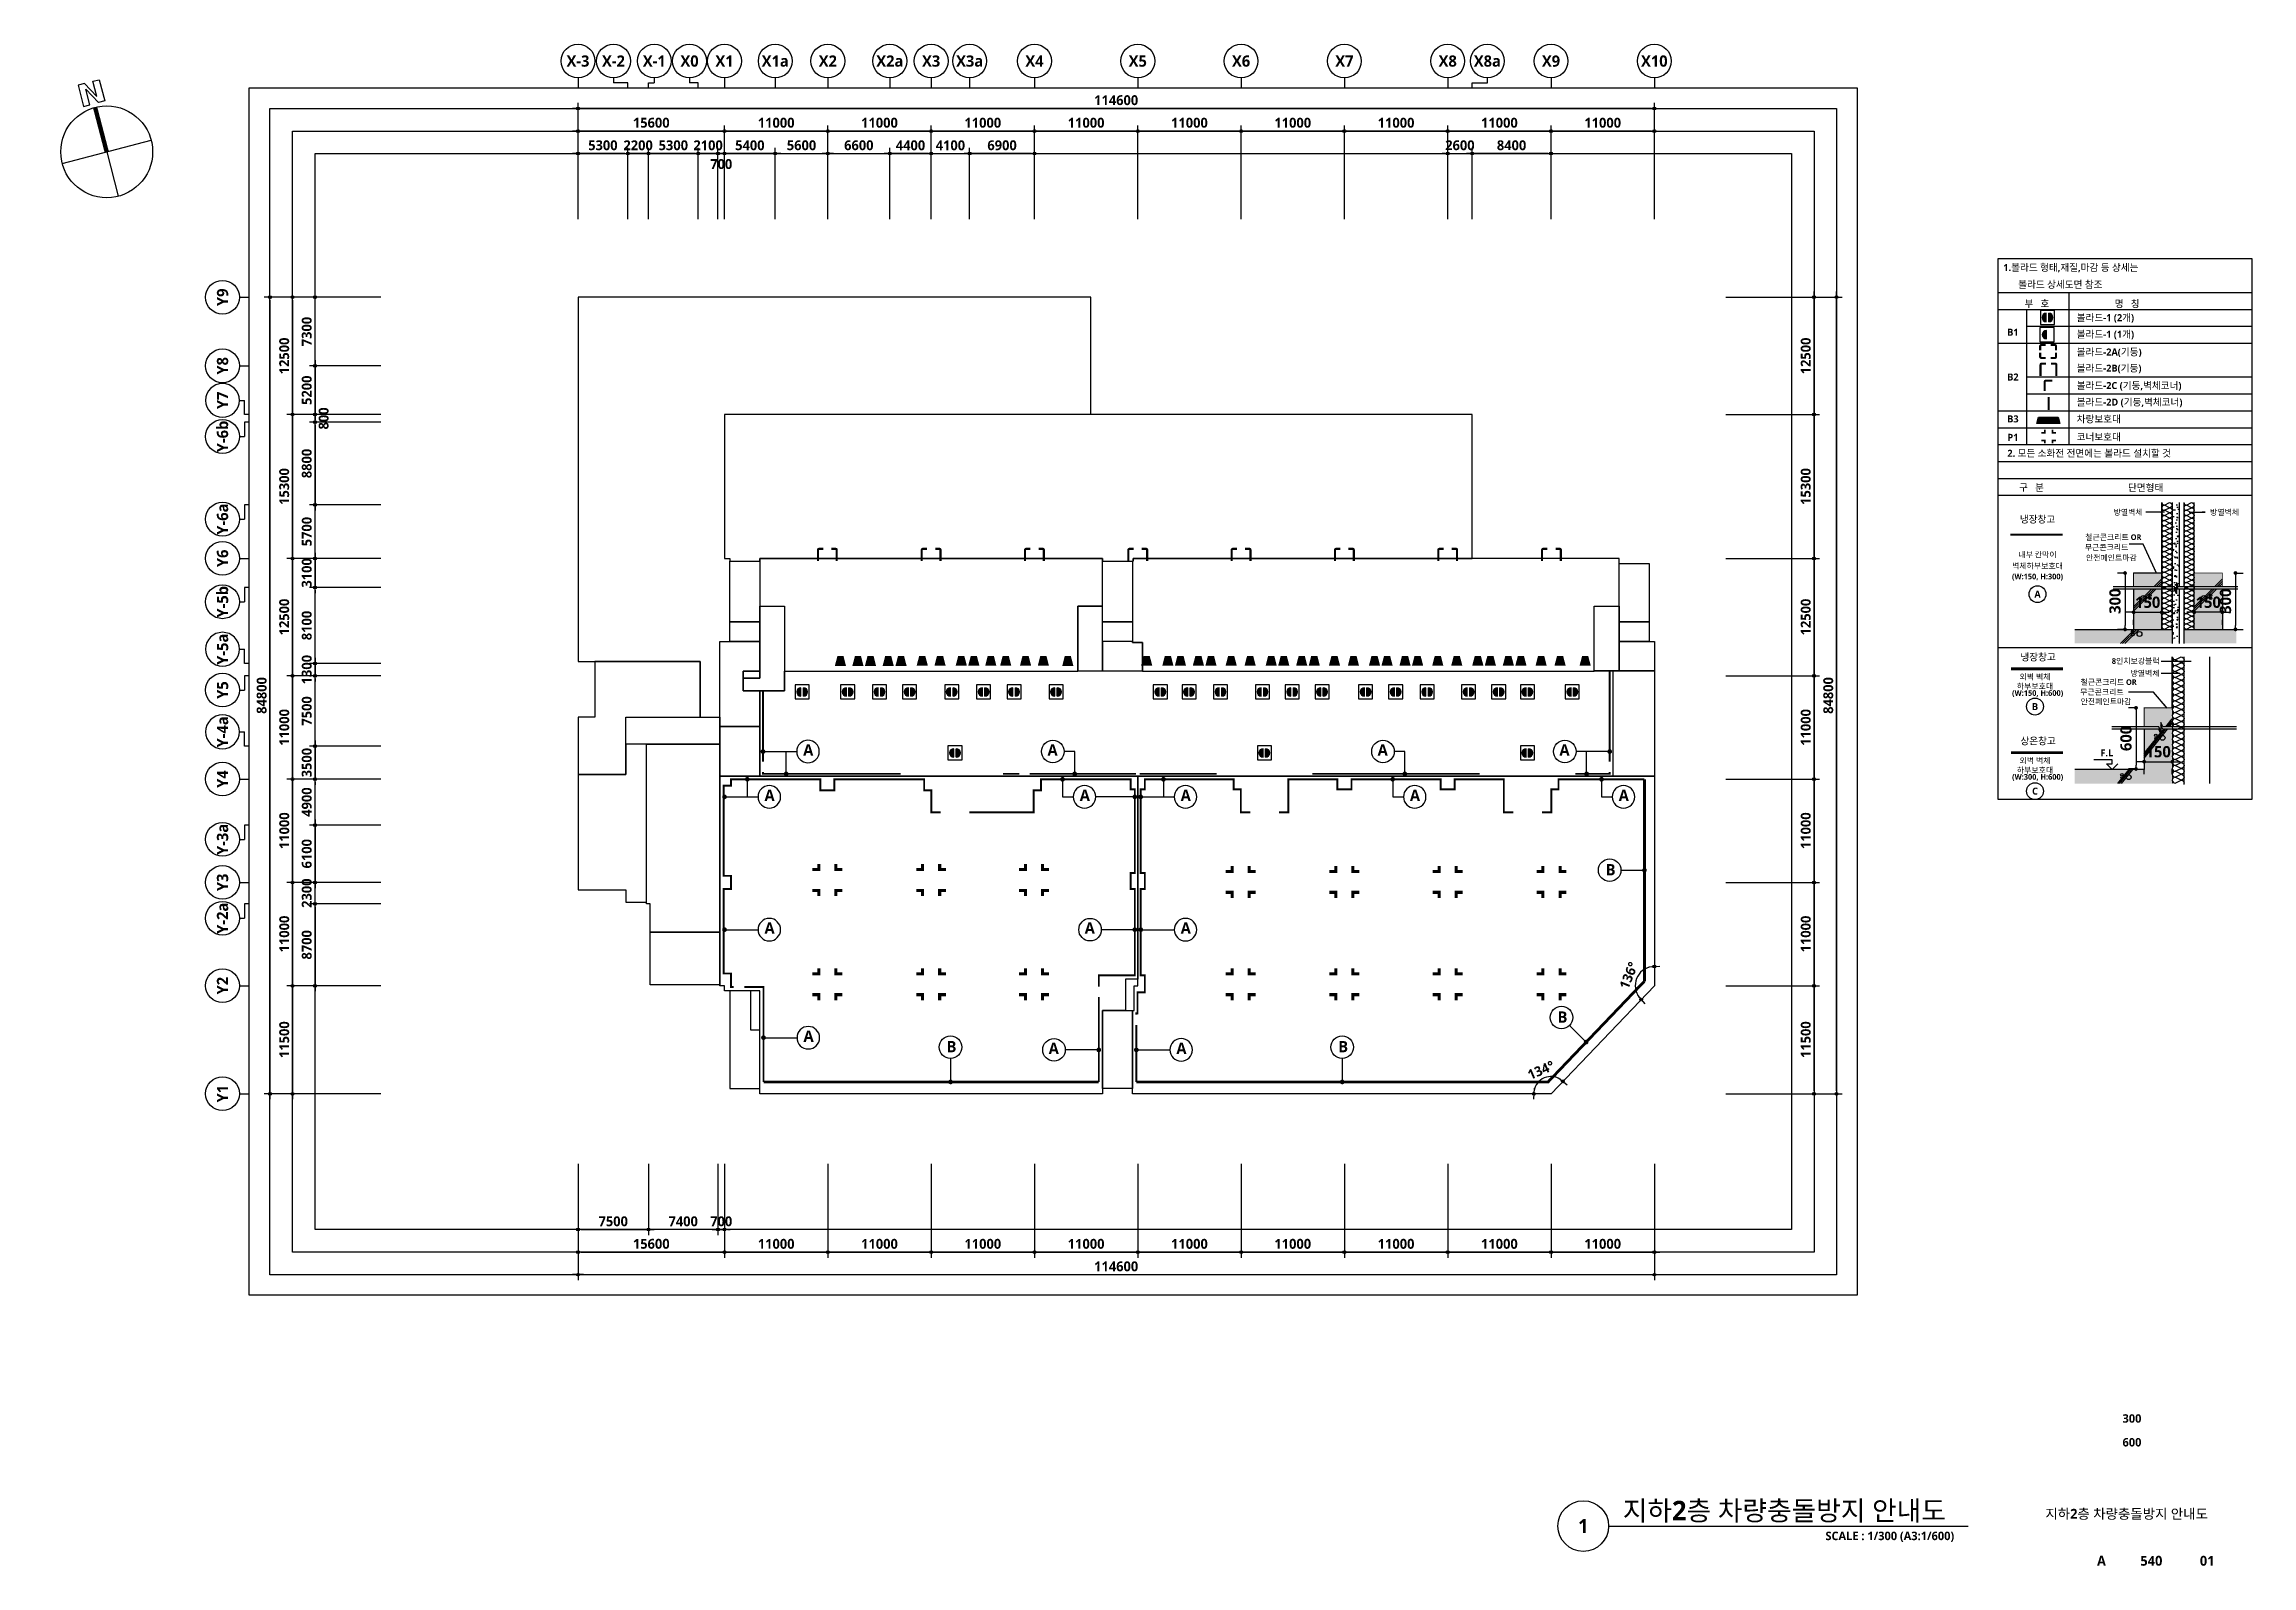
# Model space of a CAD drawing. Header units: millimetres. Extents: x 10941 to 1002000, y 7641 to 169666.
# Drawn here: x 10941 to 246000, y 7641 to 169666 of the extents above; entities that cross this region are included whole.
import ezdxf
from ezdxf.enums import TextEntityAlignment as Align

# ---------------------------------------------------------------- set-up
doc = ezdxf.new("R2010")
doc.units = ezdxf.units.MM
doc.header["$LTSCALE"] = 400
doc.header["$MEASUREMENT"] = 0
doc.header["$PDSIZE"] = -10
doc.linetypes.add('PHANTOM2', pattern=[1.25, 0.625, -0.125, 0.125, -0.125, 0.125, -0.125])
doc.layers.get('0').update_dxf_attribs({"linetype": 'CONTINUOUS'})
doc.layers.get('Defpoints').update_dxf_attribs({"color": 153, "linetype": 'CONTINUOUS'})
for name, color, linetype in [('$RECOVER_210316183841-0', 7, 'CONTINUOUS'), ('253', 253, 'CONTINUOUS'), ('A-ANNO-SYMB', 7, 'CONTINUOUS'), ('A-ANNO-TEXT1', 7, 'CONTINUOUS'), ('A-ANNO-TITL', 7, 'CONTINUOUS'), ('A-B1', 3, 'CONTINUOUS'), ('A-B2~4', 3, 'CONTINUOUS'), ('A-B3', 4, 'CONTINUOUS'), ('A-CON', 2, 'CONTINUOUS'), ('A-DIM', 7, 'CONTINUOUS'), ('A-ELE9', 9, 'CONTINUOUS'), ('A-FIN2', 4, 'CONTINUOUS'), ('A-G-PC', 2, 'CONTINUOUS'), ('A-HAT', 253, 'CONTINUOUS'), ('A-INSUL', 8, 'CONTINUOUS'), ('A-LEADER', 7, 'CONTINUOUS'), ('A-P1', 6, 'CONTINUOUS'), ('A-ST-AXIS-BUB', 7, 'CONTINUOUS'), ('A-ST-AXIS-DIM', 7, 'CONTINUOUS'), ('A-STEEL', 7, 'CONTINUOUS'), ('A-SYM1', 7, 'CONTINUOUS'), ('A-SYM2', 6, 'CONTINUOUS'), ('A-TEXT', 3, 'CONTINUOUS'), ('A-TEXT2', 3, 'CONTINUOUS'), ('A-WALL-GW', 4, 'CONTINUOUS'), ('A-WALLa', 1, 'PHANTOM2'), ('A-WALLb', 5, 'STD_WIREMESH_050'), ('AA-MARK', 2, 'CONTINUOUS'), ('AA-TEX-3', 3, 'CONTINUOUS'), ('AA-XXXX-TXT1', 2, 'CONTINUOUS'), ('X-SEC-종$0$A-ST-AXIS-BUB', 7, 'CONTINUOUS')]:
    doc.layers.add(name, color=color, linetype=linetype)
doc.layers.add('Defpoint', color=161, linetype='CONTINUOUS', plot=False)
doc.layers.add('면적', color=210, linetype='CONTINUOUS', plot=False)
doc.styles.add('2020음성 1차', font='')
doc.styles.add('SH_대대리576', font='')
doc.styles.get("Standard").update_dxf_attribs({"font": ''})
doc.styles.get('2020음성 1차').set_extended_font_data('NanumGothic', bold=True)
doc.styles.get('SH_대대리576').set_extended_font_data('NanumGothic', bold=True)
doc.styles.get('Standard').set_extended_font_data('DotumChe')
doc.linetypes.add('STD_WIREMESH_050', pattern='A,4,-1,["X",Standard,S=0.5,R=0,X=-0.24,Y=-0.25],-1', length=6)
doc.dimstyles.new('DLEADER', dxfattribs={"dimscale": 50, "dimtxt": 3, "dimasz": 3, "dimexe": 1, "dimexo": 8, "dimgap": 1, "dimtad": 1, "dimdec": 0, "dimrnd": 0.25, "dimdsep": 32, "dimtxsty": '2020음성 1차', "dimcen": 5, "dimclrd": 4, "dimclre": 4, "dimclrt": 3, "dimadec": 0, "dimazin": 0, "dimtfac": 1, "dimtdec": 0, "dimtix": 1, "dimtmove": 2, "dimatfit": 1, "dimfxl": 1, "dimarcsym": 0})
doc.dimstyles.new('NDIM', dxfattribs={"dimscale": 100, "dimtxt": 1.5, "dimasz": 0.5, "dimexe": 1, "dimexo": 2.5, "dimgap": 0.5, "dimtad": 1, "dimdec": 0, "dimrnd": 0.25, "dimdsep": 32, "dimtxsty": '2020음성 1차', "dimblk": 'DOT', "dimcen": 5, "dimclrd": 4, "dimclre": 4, "dimclrt": 3, "dimadec": 0, "dimazin": 0, "dimtfac": 1, "dimtdec": 0, "dimtix": 1, "dimtmove": 2, "dimatfit": 1, "dimldrblk": 'DOT', "dimfxl": 1, "dimarcsym": 0})
doc.dimstyles.new('SHP 600', dxfattribs={"dimscale": 300, "dimtxt": 3.5, "dimasz": 1, "dimexe": 2, "dimexo": 2, "dimgap": 1, "dimtad": 1, "dimdec": 0, "dimzin": 0, "dimdsep": 46, "dimtxsty": 'SH_대대리576', "dimblk": 'DIMDOT', "dimcen": 0.09, "dimclrt": 3, "dimadec": 0, "dimazin": 1, "dimtfac": 1, "dimtdec": 0, "dimtix": 1, "dimtmove": 2, "dimatfit": 0, "dimldrblk": 'DIMDOT', "dimfxl": 1, "dimtolj": 1, "dimtzin": 0, "dimarcsym": 0})

msp = doc.modelspace()

# ---------------------------------------------------------------- texts
at = {"layer": 'A-ANNO-TEXT1', "style": 'SH_대대리576'}
for s, p in [('X-3', (67781.8, 167866.3)), ('X-2', (71558.9, 167866.3)), ('X-1', (75904.7, 167866.3)), ('X0', (79658.9, 167866.3)), ('X1', (83381.8, 167866.3)), ('X1a', (88781.8, 167866.3)), ('X2', (94381.8, 167866.3)), ('X2a', (100981.8, 167866.3)), ('X3', (105381.8, 167866.3)), ('X3a', (109481.8, 167866.3)), ('X4', (116381.8, 167866.3)), ('X5', (127381.8, 167866.3)), ('X6', (138381.8, 167866.3)), ('X7', (149381.8, 167866.3)), ('X8', (160381.8, 167866.3)), ('X8a', (164604.7, 167866.3)), ('X9', (171381.8, 167866.3)), ('X10', (182381.8, 167866.3))]:
    msp.add_text(s, height=1200, dxfattribs=at).set_placement(p, align=Align.MIDDLE_CENTER)
for s, p in [('Y9', (29931.8, 142716.3)), ('Y8', (29931.8, 135416.3)), ('Y7', (29931.8, 131739.2)), ('Y-6b', (29931.8, 127893.4)), ('Y-6a', (29931.8, 119093.4)), ('Y6', (29931.8, 114916.3)), ('Y-5b', (29931.8, 110293.4)), ('Y-5a', (29931.8, 105239.2)), ('Y5', (29931.8, 100893.4)), ('Y-4a', (29931.8, 96439.2)), ('Y4', (29931.8, 91416.3)), ('Y-3a', (29931.8, 84993.4)), ('Y3', (29931.8, 80416.3)), ('Y-2a', (29931.8, 76593.4)), ('Y2', (29931.8, 69416.3)), ('Y1', (29931.8, 57916.3))]:
    msp.add_text(s, height=1200, rotation=90, dxfattribs=at).set_placement(p, align=Align.MIDDLE_CENTER)
at = {"layer": 'A-ANNO-TITL', "style": 'SH_대대리576'}
for s, height, p in [('300', 900, (233235.5, 23333.4)), ('600', 900, (233235.5, 20800.2)), ('지하2층 차량충돌방지 안내도', 1050, (232670.3, 13191.8)), ('A', 1050, (229987.6, 8181.3)), ('540', 1050, (235300.8, 8181.3)), ('01', 1050, (241247.3, 8181.3))]:
    msp.add_text(s, height=height, dxfattribs=at).set_placement(p, align=Align.MIDDLE)
at = {"layer": 'AA-TEX-3', "style": '2020음성 1차'}
for s, p in [('1.볼라드 형태,재질,마감 등 상세는 ', (219537.8, 145512.1)), ('볼라드 상세도면 참조', (221122.2, 143705.1)), ('F.L', (229871.7, 93831.9))]:
    msp.add_text(s, height=750, dxfattribs=at).set_placement(p)
for s, height, p in [('부   호', 750, (223111.7, 142049.6)), ('명   칭', 750, (232719, 142049.6)), ('B1', 750, (220558.2, 138993)), ('B2', 750, (220558.2, 134228.1)), ('B3', 750, (220558.2, 129765.2)), ('P1', 750, (220558.2, 127802)), ('구   분', 750, (222541.6, 122470)), ('단면형태', 750, (234691.6, 122470)), ('냉장창고', 750, (223179.8, 119097)), ('내부 칸막이', 600, (223179.8, 115318.1)), ('(W:150, H:300)', 600, (223179.8, 112918.1)), ('벽체하부보호대', 600, (223179.8, 114118.1)), ('A', 750, (223179.8, 111098.2)), ('냉장창고', 750, (223243, 104420.5)), ('하부보호대', 600, (222912.1, 101309.9)), ('외벽 벽체', 600, (222912.1, 102316)), ('(W:150, H:600)', 600, (223194.8, 100515)), ('B', 750, (222912.1, 99130.5)), ('상온창고', 750, (223243, 95490.2)), ('(W:300, H:600)', 600, (223194.8, 91584.8)), ('하부보호대', 600, (222912.1, 92379.6)), ('외벽 벽체', 600, (222912.1, 93385.8)), ('C', 750, (222912.1, 90130.5))]:
    msp.add_text(s, height=height, dxfattribs=at).set_placement(p, align=Align.MIDDLE)
for s, p in [('볼라드-1 (2개)', (227351, 140543.1)), ('볼라드-1 (1개)', (227351, 138772.3)), ('볼라드-2A(기둥)', (227351, 136882.9)), ('볼라드-2B(기둥)', (227351, 135164)), ('볼라드-2C (기둥,벽체코너)', (227351, 133315.6)), ('볼라드-2D (기둥,벽체코너)', (227351, 131549.2)), ('차랑보호대', (227351, 129752)), ('코너보호대', (227351, 127837.2)), ('2. 모든 소화전 전면에는 볼라드 설치할 것', (219969, 126106.3))]:
    msp.add_text(s, height=750, dxfattribs=at).set_placement(p, align=Align.MIDDLE_LEFT)
for s, p in [('방열벽체', (234370.3, 119524)), ('방열벽체', (244636.9, 119524)), ('철근콘크리트 OR', (234236.8, 116869.4)), ('무근콘크리트', (232854.7, 115785.8)), ('안전페인트마감', (233748.9, 114672.8)), ('8인치보강블럭', (236175.7, 103681.9)), ('철근콘크리트 OR', (233737.1, 101438.6)), ('방열벽체', (236175.7, 102368.1)), ('무근콘크리트', (232354.9, 100387.1)), ('안전페인트마감', (233179, 99366))]:
    msp.add_text(s, height=600, dxfattribs=at).set_placement(p, align=Align.RIGHT)

# ---------------------------------------------------------------- blocks, each defined once
blk = doc.blocks.new('A')
at = {"layer": 'A-TEXT', "color": 7}
blk.add_circle((347, 880), 2400, dxfattribs=at)
at = {"layer": 'A-TEXT', "style": '2020음성 1차'}
blk.add_text('A', height=2400, dxfattribs=at).set_placement((-786, -1))
blk = doc.blocks.new('B')
at = {"layer": 'A-TEXT', "color": 7}
blk.add_circle((113, 1423), 2400, dxfattribs=at)
at = {"layer": 'A-TEXT', "style": '2020음성 1차'}
blk.add_text('B', height=2400, dxfattribs=at).set_placement((-739, 322))
blk = doc.blocks.new('_b1a')
at = {"layer": 'A-B1', "linetype": 'Continuous'}
h = blk.add_hatch(color=256, dxfattribs=at)
h.dxf.hatch_style = 1
h.paths.add_polyline_path([(825, -400, 1), (825, -1600)])
h = blk.add_hatch(color=256, dxfattribs=at)
h.dxf.hatch_style = 1
h.paths.add_polyline_path([(1175, -400), (1175, -1600, 1)])
at = {"layer": 'A-B1'}
for p, q in [((825, -1600), (825, -400)), ((1175, -1600), (1175, -400))]:
    blk.add_line(p, q, dxfattribs=at)
blk.add_lwpolyline([(0, -2000), (2000, -2000), (2000, 0), (0, 0)], close=True, dxfattribs=at)
for centre, start, end in [((825, -1000), 90, 270), ((1175, -1000), 270, 90)]:
    blk.add_arc(centre, 600, start, end, dxfattribs=at)
blk = doc.blocks.new('_b1b')
at = {"layer": 'A-B1', "linetype": 'Continuous'}
h = blk.add_hatch(color=256, dxfattribs=at)
h.dxf.hatch_style = 1
h.paths.add_polyline_path([(925, -400, 1), (925, -1600)])
at = {"layer": 'A-B1'}
blk.add_line((925, -1600), (925, -400), dxfattribs=at)
blk.add_lwpolyline([(0, -2000), (2000, -2000), (2000, 0), (0, 0)], close=True, dxfattribs=at)
blk.add_arc((925, -1000), 600, 90, 270, dxfattribs=at)
blk = doc.blocks.new('_Dot')
at = {"layer": '$RECOVER_210316183841-0', "color": 0, "linetype": 'ByBlock', "lineweight": -2}
blk.add_line((-0.5, 0), (-1, 0), dxfattribs=at)
at = {"layer": '$RECOVER_210316183841-0', "color": 0, "linetype": 'ByBlock', "const_width": 0.5}
blk.add_lwpolyline([(-0.25, 0, 1), (0.25, 0, 1)], format="xyb", close=True, dxfattribs=at)
blk = doc.blocks.new('*D19745')
at = {"layer": 'A-DIM', "color": 0, "lineweight": -2}
for p, q in [((239461, 109176), (239061, 109176)), ((242861, 109176), (239861, 109176)), ((239861, 107845), (239861, 108376)), ((242861, 107845), (242861, 108376)), ((243261, 109176), (243661, 109176))]:
    blk.add_line(p, q, dxfattribs=at)
at = {"layer": 'Defpoints', "color": 0}
for p in [(239861, 109845), (239861, 109176), (242861, 109845)]:
    blk.add_point(p, dxfattribs=at)
at = {"layer": 'A-DIM', "color": 0, "linetype": 'ByBlock', "lineweight": -2, "xscale": 400, "yscale": 400, "zscale": 400}
blk.add_blockref('_Dot', (239861, 109176), dxfattribs=at)
at = {"layer": 'A-DIM', "color": 0, "linetype": 'ByBlock', "lineweight": -2, "xscale": 400, "yscale": 400, "zscale": 400, "rotation": 180}
blk.add_blockref('_Dot', (242861, 109176), dxfattribs=at)
at = {"layer": 'A-DIM', "color": 3, "insert": (241361, 110235), "char_height": 1200, "attachment_point": 5, "style": '2020음성 1차'}
blk.add_mtext('150', dxfattribs=at)
blk = doc.blocks.new('*D19746')
at = {"layer": 'A-DIM', "color": 0, "lineweight": -2}
for p, q in [((244259, 112954), (244259, 107754)), ((244346, 113354), (245059, 113354)), ((244346, 107354), (245059, 107354))]:
    blk.add_line(p, q, dxfattribs=at)
at = {"layer": 'Defpoints', "color": 0}
for p in [(242346, 113354), (242346, 107354), (244259, 107354)]:
    blk.add_point(p, dxfattribs=at)
at = {"layer": 'A-DIM', "color": 0, "linetype": 'ByBlock', "lineweight": -2, "xscale": 400, "yscale": 400, "zscale": 400}
for p, rotation in [((244259, 113354), 90), ((244259, 107354), 270)]:
    blk.add_blockref('_Dot', p, dxfattribs=dict(at, rotation=rotation))
at = {"layer": 'A-DIM', "color": 3, "insert": (243197, 110354), "char_height": 1200, "attachment_point": 5, "rotation": 90, "style": '2020음성 1차'}
blk.add_mtext('300', dxfattribs=at)
blk = doc.blocks.new('*D19747')
at = {"layer": 'A-DIM', "color": 0, "lineweight": -2}
for p, q in [((233011, 109176), (232611, 109176)), ((233411, 109176), (236411, 109176)), ((233411, 107845), (233411, 108376)), ((236411, 107845), (236411, 108376)), ((236811, 109176), (237211, 109176))]:
    blk.add_line(p, q, dxfattribs=at)
at = {"layer": 'Defpoints', "color": 0}
for p in [(233411, 109845), (236411, 109845), (236411, 109176)]:
    blk.add_point(p, dxfattribs=at)
at = {"layer": 'A-DIM', "color": 0, "linetype": 'ByBlock', "lineweight": -2, "xscale": 400, "yscale": 400, "zscale": 400}
blk.add_blockref('_Dot', (233411, 109176), dxfattribs=at)
at = {"layer": 'A-DIM', "color": 0, "linetype": 'ByBlock', "lineweight": -2, "xscale": 400, "yscale": 400, "zscale": 400, "rotation": 180}
blk.add_blockref('_Dot', (236411, 109176), dxfattribs=at)
at = {"layer": 'A-DIM', "color": 3, "insert": (234911, 110235), "char_height": 1200, "attachment_point": 5, "style": '2020음성 1차'}
blk.add_mtext('150', dxfattribs=at)
blk = doc.blocks.new('*D19748')
at = {"layer": 'A-DIM', "color": 0, "lineweight": -2}
for p, q in [((232411, 113354), (231697, 113354)), ((232497, 112954), (232497, 107754)), ((232411, 107354), (231697, 107354))]:
    blk.add_line(p, q, dxfattribs=at)
at = {"layer": 'Defpoints', "color": 0}
for p in [(234411, 113354), (232497, 107354), (234411, 107354)]:
    blk.add_point(p, dxfattribs=at)
at = {"layer": 'A-DIM', "color": 0, "linetype": 'ByBlock', "lineweight": -2, "xscale": 400, "yscale": 400, "zscale": 400}
for p, rotation in [((232497, 113354), 90), ((232497, 107354), 270)]:
    blk.add_blockref('_Dot', p, dxfattribs=dict(at, rotation=rotation))
at = {"layer": 'A-DIM', "color": 3, "insert": (231435, 110354), "char_height": 1200, "attachment_point": 5, "rotation": 90, "style": '2020음성 1차'}
blk.add_mtext('300', dxfattribs=at)
blk = doc.blocks.new('*D19749')
at = {"layer": 'A-DIM', "color": 0, "lineweight": -2}
for p, q in [((233531, 98989), (232867, 98989)), ((233667, 98589), (233667, 92889)), ((233531, 92489), (232867, 92489))]:
    blk.add_line(p, q, dxfattribs=at)
at = {"layer": 'Defpoints', "color": 0}
for p in [(235531, 98989), (233667, 92489), (235531, 92489)]:
    blk.add_point(p, dxfattribs=at)
at = {"layer": 'A-DIM', "color": 0, "linetype": 'ByBlock', "lineweight": -2, "xscale": 400, "yscale": 400, "zscale": 400}
for p, rotation in [((233667, 98989), 90), ((233667, 92489), 270)]:
    blk.add_blockref('_Dot', p, dxfattribs=dict(at, rotation=rotation))
at = {"layer": 'A-DIM', "color": 3, "insert": (232605, 95739), "char_height": 1200, "attachment_point": 5, "rotation": 90, "style": '2020음성 1차'}
blk.add_mtext('600', dxfattribs=at)
blk = doc.blocks.new('*D19750')
at = {"layer": 'A-DIM', "color": 0, "lineweight": -2}
for p, q in [((234131, 93261), (233731, 93261)), ((234531, 93261), (237531, 93261)), ((234531, 91931), (234531, 92461)), ((237531, 91931), (237531, 92461)), ((237931, 93261), (238331, 93261))]:
    blk.add_line(p, q, dxfattribs=at)
at = {"layer": 'Defpoints', "color": 0}
for p in [(234531, 93931), (237531, 93931), (237531, 93261)]:
    blk.add_point(p, dxfattribs=at)
at = {"layer": 'A-DIM', "color": 0, "linetype": 'ByBlock', "lineweight": -2, "xscale": 400, "yscale": 400, "zscale": 400}
blk.add_blockref('_Dot', (234531, 93261), dxfattribs=at)
at = {"layer": 'A-DIM', "color": 0, "linetype": 'ByBlock', "lineweight": -2, "xscale": 400, "yscale": 400, "zscale": 400, "rotation": 180}
blk.add_blockref('_Dot', (237531, 93261), dxfattribs=at)
at = {"layer": 'A-DIM', "color": 3, "insert": (236031, 94321), "char_height": 1200, "attachment_point": 5, "style": '2020음성 1차'}
blk.add_mtext('150', dxfattribs=at)
blk = doc.blocks.new('G$C67953E58')
at = {"layer": '면적'}
for points in [[(95200, 72300), (54600, 72300), (54600, 84800), (48600, 84800), (0, 84800), (0, 46000), (1300, 46000), (1800, 46000), (13000, 46000), (13000, 40100), (15100, 40100), (15100, 48150), (16150, 48150), (16150, 50250), (16150, 56700), (19350, 56700), (19350, 56700), (19350, 57000), (55850, 57000), (55850, 56700), (55850, 56700), (59100, 56700), (59100, 57000), (95200, 57000)], [(16150, 56700), (19350, 56700), (19350, 50250), (16150, 50250)], [(19350, 56700), (19350, 51920), (22000, 51920), (22000, 45000), (53200, 45000), (53200, 51920), (55850, 51920), (55850, 56700), (55850, 56700), (55850, 57000), (19350, 57000), (19350, 56700)], [(55850, 56700), (59050, 56700), (59050, 50250), (55850, 50250)], [(59100, 57000), (59100, 56700), (59050, 56700), (59050, 48025), (60100, 48025), (60100, 45000), (108200, 45000), (108200, 51920), (110850, 51920), (110850, 56450), (110850, 56450), (110850, 57000)], [(110850, 56450), (114050, 56450), (114050, 50250), (110850, 50250)], [(17570, 42890), (17570, 44250), (19350, 44250), (19350, 51920), (22000, 51920), (22000, 45000), (22000, 45000), (22000, 42890), (19350, 42890), (19350, 42890)], [(53200, 45025), (55850, 45025), (55850, 51920), (53200, 51920)], [(110850, 45025), (108200, 45025), (108200, 51920), (110850, 51920)], [(19350, 48150), (16150, 48150), (16150, 50250), (19350, 50250)], [(55850, 50250), (59050, 50250), (59050, 48150), (55850, 48150)], [(110850, 50250), (114050, 50250), (114050, 48150), (110850, 48150)], [(15100, 48150), (19350, 48150), (19350, 45000), (17570, 45000), (17570, 42890), (19350, 42890), (19350, 39090), (15100, 39090)], [(55850, 48150), (55850, 45025), (60100, 45025), (60100, 48025), (59050, 48025), (59050, 48150)], [(110850, 48150), (114600, 48150), (114600, 45025), (110850, 45025)], [(0, 40100), (0, 34000), (5100, 34000), (5100, 40100), (13000, 40100), (13000, 46000), (1800, 46000), (1800, 40100)], [(17570, 45000), (19350, 45000), (19350, 44250), (17570, 44250)], [(19350, 33800), (19350, 42890), (22000, 42890), (22000, 45000), (53200, 45000), (53200, 45025), (60100, 45025), (60100, 45000), (108200, 45000), (108200, 45025), (114600, 45025), (114600, 33800)], [(110200, 45025), (114600, 45025), (114600, 33800), (110200, 33800)], [(5100, 40100), (15100, 40100), (15100, 37200), (5100, 37200)], [(15100, 39090), (19350, 39090), (19350, 33800), (15100, 33800)], [(0, 34000), (0, 21700), (5100, 21700), (5100, 20400), (7300, 20400), (7300, 37200), (5100, 37200), (5100, 34000), (0, 34000)], [(7700, 17200), (7700, 20200), (7300, 20200), (7300, 37200), (15100, 37200), (15100, 17200)], [(15100, 33800), (59600, 33800), (59600, 12200), (58300, 12200), (58300, 8850), (55850, 8850), (55850, 0), (19350, 0), (19350, 10950), (15600, 10950), (15600, 11500), (15100, 11500)], [(59600, 33800), (114600, 33800), (114600, 11500), (103600, 0), (59050, 0), (59050, 8850), (59225, 8850), (59225, 11500), (59600, 11500)], [(7700, 17200), (15100, 17200), (15100, 11600), (7700, 11600), (7700, 17200)], [(58300, 8850), (59225, 8850), (59225, 11500), (59600, 11500), (59600, 12200), (58300, 12200)], [(18400, 10950), (16150, 10950), (16150, 550), (19350, 550), (19350, 6750), (18400, 6750)], [(59050, 550), (55850, 550), (55850, 8850), (59050, 8850)]]:
    blk.add_lwpolyline(points, close=True, dxfattribs=at)
blk.add_lwpolyline([(54600, 72300), (15600, 72300), (15600, 57000), (16150, 57000), (16150, 56700)], dxfattribs=at)
blk = doc.blocks.new('DIMDOT')
at = {"color": 0}
blk.add_line((-2, 0), (2, 0), dxfattribs=at)
for radius in [0.5, 0.25]:
    blk.add_circle((0, 0), radius, dxfattribs=at)
blk = doc.blocks.new('*D19765')
at = {"layer": 'A-ST-AXIS-DIM', "color": 0, "lineweight": -2}
for p, q in [((82682, 50445), (82682, 42845)), ((83382, 50445), (83382, 42845)), ((82382, 43445), (82082, 43445)), ((82682, 43445), (83382, 43445)), ((83682, 43445), (83982, 43445))]:
    blk.add_line(p, q, dxfattribs=at)
at = {"layer": 'Defpoints', "color": 0}
for p in [(82682, 51045), (83382, 51045), (83382, 43445)]:
    blk.add_point(p, dxfattribs=at)
at = {"layer": 'A-ST-AXIS-DIM', "color": 0, "linetype": 'ByBlock', "lineweight": -2, "xscale": 300, "yscale": 300, "zscale": 300}
blk.add_blockref('DIMDOT', (82682, 43445), dxfattribs=at)
at = {"layer": 'A-ST-AXIS-DIM', "color": 0, "linetype": 'ByBlock', "lineweight": -2, "xscale": 300, "yscale": 300, "zscale": 300, "rotation": 180}
blk.add_blockref('DIMDOT', (83382, 43445), dxfattribs=at)
at = {"layer": 'A-ST-AXIS-DIM', "color": 3, "insert": (83032, 44321), "char_height": 1050, "attachment_point": 5, "style": 'SH_대대리576'}
blk.add_mtext('\\A1;700', dxfattribs=at)
blk = doc.blocks.new('*D19766')
at = {"layer": 'A-ST-AXIS-DIM', "color": 0, "lineweight": -2}
for p, q in [((75282, 50445), (75282, 42845)), ((82682, 50445), (82682, 42845)), ((82382, 43445), (75582, 43445))]:
    blk.add_line(p, q, dxfattribs=at)
at = {"layer": 'Defpoints', "color": 0}
for p in [(75282, 51045), (82682, 51045), (75282, 43445)]:
    blk.add_point(p, dxfattribs=at)
at = {"layer": 'A-ST-AXIS-DIM', "color": 0, "linetype": 'ByBlock', "lineweight": -2, "xscale": 300, "yscale": 300, "zscale": 300, "rotation": 180}
blk.add_blockref('DIMDOT', (75282, 43445), dxfattribs=at)
at = {"layer": 'A-ST-AXIS-DIM', "color": 0, "linetype": 'ByBlock', "lineweight": -2, "xscale": 300, "yscale": 300, "zscale": 300}
blk.add_blockref('DIMDOT', (82682, 43445), dxfattribs=at)
at = {"layer": 'A-ST-AXIS-DIM', "color": 3, "insert": (78982, 44321), "char_height": 1050, "attachment_point": 5, "style": 'SH_대대리576'}
blk.add_mtext('\\A1;7400', dxfattribs=at)
blk = doc.blocks.new('*D19767')
at = {"layer": 'A-ST-AXIS-DIM', "color": 0, "lineweight": -2}
for p, q in [((67782, 50445), (67782, 42845)), ((75282, 50445), (75282, 42845)), ((68082, 43445), (74982, 43445))]:
    blk.add_line(p, q, dxfattribs=at)
at = {"layer": 'Defpoints', "color": 0}
for p in [(67782, 51045), (75282, 51045), (75282, 43445)]:
    blk.add_point(p, dxfattribs=at)
at = {"layer": 'A-ST-AXIS-DIM', "color": 0, "linetype": 'ByBlock', "lineweight": -2, "xscale": 300, "yscale": 300, "zscale": 300, "rotation": 180}
blk.add_blockref('DIMDOT', (67782, 43445), dxfattribs=at)
at = {"layer": 'A-ST-AXIS-DIM', "color": 0, "linetype": 'ByBlock', "lineweight": -2, "xscale": 300, "yscale": 300, "zscale": 300}
blk.add_blockref('DIMDOT', (75282, 43445), dxfattribs=at)
at = {"layer": 'A-ST-AXIS-DIM', "color": 3, "insert": (71532, 44322), "char_height": 1050, "attachment_point": 5, "style": 'SH_대대리576'}
blk.add_mtext('\\A1;7500', dxfattribs=at)
blk = doc.blocks.new('*D19768')
at = {"layer": 'A-ST-AXIS-DIM', "color": 0, "lineweight": -2}
for p, q in [((82382, 158016), (82082, 158016)), ((82682, 151016), (82682, 158616)), ((82682, 158016), (83382, 158016)), ((83382, 151016), (83382, 158616)), ((83682, 158016), (83982, 158016))]:
    blk.add_line(p, q, dxfattribs=at)
at = {"layer": 'Defpoints', "color": 0}
for p in [(83382, 158016), (82682, 150416), (83382, 150416)]:
    blk.add_point(p, dxfattribs=at)
at = {"layer": 'A-ST-AXIS-DIM', "color": 0, "linetype": 'ByBlock', "lineweight": -2, "xscale": 300, "yscale": 300, "zscale": 300}
blk.add_blockref('DIMDOT', (82682, 158016), dxfattribs=at)
at = {"layer": 'A-ST-AXIS-DIM', "color": 0, "linetype": 'ByBlock', "lineweight": -2, "xscale": 300, "yscale": 300, "zscale": 300, "rotation": 180}
blk.add_blockref('DIMDOT', (83382, 158016), dxfattribs=at)
at = {"layer": 'A-ST-AXIS-DIM', "color": 3, "insert": (83032, 156892), "char_height": 1050, "attachment_point": 5, "style": 'SH_대대리576'}
blk.add_mtext('\\A1;700', dxfattribs=at)
blk = doc.blocks.new('*D19780')
at = {"layer": 'A-ST-AXIS-DIM', "color": 0, "lineweight": -2}
for p, q in [((46782, 142716), (39182, 142716)), ((39782, 135716), (39782, 142416)), ((46782, 135416), (39182, 135416))]:
    blk.add_line(p, q, dxfattribs=at)
at = {"layer": 'Defpoints', "color": 0}
for p in [(39782, 142716), (47382, 142716), (47382, 135416)]:
    blk.add_point(p, dxfattribs=at)
at = {"layer": 'A-ST-AXIS-DIM', "color": 0, "linetype": 'ByBlock', "lineweight": -2, "xscale": 300, "yscale": 300, "zscale": 300}
for p, rotation in [((39782, 142716), 90), ((39782, 135416), 270)]:
    blk.add_blockref('DIMDOT', p, dxfattribs=dict(at, rotation=rotation))
at = {"layer": 'A-ST-AXIS-DIM', "color": 3, "insert": (38902, 139066), "char_height": 1050, "attachment_point": 5, "rotation": 90, "style": 'SH_대대리576'}
blk.add_mtext('\\A1;7300', dxfattribs=at)
blk = doc.blocks.new('*D19781')
at = {"layer": 'A-ST-AXIS-DIM', "color": 0, "lineweight": -2}
for p, q in [((46782, 135416), (39182, 135416)), ((39782, 135116), (39782, 130516)), ((46782, 130216), (39182, 130216))]:
    blk.add_line(p, q, dxfattribs=at)
at = {"layer": 'Defpoints', "color": 0}
for p in [(47382, 135416), (39782, 130216), (47382, 130216)]:
    blk.add_point(p, dxfattribs=at)
at = {"layer": 'A-ST-AXIS-DIM', "color": 0, "linetype": 'ByBlock', "lineweight": -2, "xscale": 300, "yscale": 300, "zscale": 300}
for p, rotation in [((39782, 135416), 90), ((39782, 130216), 270)]:
    blk.add_blockref('DIMDOT', p, dxfattribs=dict(at, rotation=rotation))
at = {"layer": 'A-ST-AXIS-DIM', "color": 3, "insert": (38903, 132816), "char_height": 1050, "attachment_point": 5, "rotation": 90, "style": 'SH_대대리576'}
blk.add_mtext('\\A1;5200', dxfattribs=at)
blk = doc.blocks.new('*D19782')
at = {"layer": 'A-ST-AXIS-DIM', "color": 0, "lineweight": -2}
for p, q in [((46782, 130216), (39182, 130216)), ((46782, 129416), (39182, 129416)), ((39782, 130516), (39782, 130816)), ((39782, 129416), (39782, 130216)), ((39782, 129116), (39782, 128816))]:
    blk.add_line(p, q, dxfattribs=at)
at = {"layer": 'Defpoints', "color": 0}
for p in [(39782, 130216), (47382, 130216), (47382, 129416)]:
    blk.add_point(p, dxfattribs=at)
at = {"layer": 'A-ST-AXIS-DIM', "color": 0, "linetype": 'ByBlock', "lineweight": -2, "xscale": 300, "yscale": 300, "zscale": 300}
for p, rotation in [((39782, 130216), 270), ((39782, 129416), 90)]:
    blk.add_blockref('DIMDOT', p, dxfattribs=dict(at, rotation=rotation))
at = {"layer": 'A-ST-AXIS-DIM', "color": 3, "insert": (40702, 129816), "char_height": 1050, "attachment_point": 5, "rotation": 90, "style": 'SH_대대리576'}
blk.add_mtext('\\A1;800', dxfattribs=at)
blk = doc.blocks.new('*D19783')
at = {"layer": 'A-ST-AXIS-DIM', "color": 0, "lineweight": -2}
for p, q in [((46782, 129416), (39182, 129416)), ((39782, 129116), (39782, 120916)), ((46782, 120616), (39182, 120616))]:
    blk.add_line(p, q, dxfattribs=at)
at = {"layer": 'Defpoints', "color": 0}
for p in [(47382, 129416), (39782, 120616), (47382, 120616)]:
    blk.add_point(p, dxfattribs=at)
at = {"layer": 'A-ST-AXIS-DIM', "color": 0, "linetype": 'ByBlock', "lineweight": -2, "xscale": 300, "yscale": 300, "zscale": 300}
for p, rotation in [((39782, 129416), 90), ((39782, 120616), 270)]:
    blk.add_blockref('DIMDOT', p, dxfattribs=dict(at, rotation=rotation))
at = {"layer": 'A-ST-AXIS-DIM', "color": 3, "insert": (38902, 125016), "char_height": 1050, "attachment_point": 5, "rotation": 90, "style": 'SH_대대리576'}
blk.add_mtext('\\A1;8800', dxfattribs=at)
blk = doc.blocks.new('*D19784')
at = {"layer": 'A-ST-AXIS-DIM', "color": 0, "lineweight": -2}
for p, q in [((46782, 120616), (39182, 120616)), ((39782, 115216), (39782, 120316)), ((46782, 114916), (39182, 114916))]:
    blk.add_line(p, q, dxfattribs=at)
at = {"layer": 'Defpoints', "color": 0}
for p in [(39782, 120616), (47382, 120616), (47382, 114916)]:
    blk.add_point(p, dxfattribs=at)
at = {"layer": 'A-ST-AXIS-DIM', "color": 0, "linetype": 'ByBlock', "lineweight": -2, "xscale": 300, "yscale": 300, "zscale": 300}
for p, rotation in [((39782, 120616), 90), ((39782, 114916), 270)]:
    blk.add_blockref('DIMDOT', p, dxfattribs=dict(at, rotation=rotation))
at = {"layer": 'A-ST-AXIS-DIM', "color": 3, "insert": (38905, 117766), "char_height": 1050, "attachment_point": 5, "rotation": 90, "style": 'SH_대대리576'}
blk.add_mtext('\\A1;5700', dxfattribs=at)
blk = doc.blocks.new('*D19785')
at = {"layer": 'A-ST-AXIS-DIM', "color": 0, "lineweight": -2}
for p, q in [((39782, 115216), (39782, 115516)), ((46782, 114916), (39182, 114916)), ((39782, 114916), (39782, 111816)), ((46782, 111816), (39182, 111816)), ((39782, 111516), (39782, 111216))]:
    blk.add_line(p, q, dxfattribs=at)
at = {"layer": 'Defpoints', "color": 0}
for p in [(47382, 114916), (39782, 111816), (47382, 111816)]:
    blk.add_point(p, dxfattribs=at)
at = {"layer": 'A-ST-AXIS-DIM', "color": 0, "linetype": 'ByBlock', "lineweight": -2, "xscale": 300, "yscale": 300, "zscale": 300}
for p, rotation in [((39782, 114916), 270), ((39782, 111816), 90)]:
    blk.add_blockref('DIMDOT', p, dxfattribs=dict(at, rotation=rotation))
at = {"layer": 'A-ST-AXIS-DIM', "color": 3, "insert": (38902, 113366), "char_height": 1050, "attachment_point": 5, "rotation": 90, "style": 'SH_대대리576'}
blk.add_mtext('\\A1;3100', dxfattribs=at)
blk = doc.blocks.new('*D19786')
at = {"layer": 'A-ST-AXIS-DIM', "color": 0, "lineweight": -2}
for p, q in [((46782, 111816), (39182, 111816)), ((39782, 104016), (39782, 111516)), ((46782, 103716), (39182, 103716))]:
    blk.add_line(p, q, dxfattribs=at)
at = {"layer": 'Defpoints', "color": 0}
for p in [(39782, 111816), (47382, 111816), (47382, 103716)]:
    blk.add_point(p, dxfattribs=at)
at = {"layer": 'A-ST-AXIS-DIM', "color": 0, "linetype": 'ByBlock', "lineweight": -2, "xscale": 300, "yscale": 300, "zscale": 300}
for p, rotation in [((39782, 111816), 90), ((39782, 103716), 270)]:
    blk.add_blockref('DIMDOT', p, dxfattribs=dict(at, rotation=rotation))
at = {"layer": 'A-ST-AXIS-DIM', "color": 3, "insert": (38902, 107766), "char_height": 1050, "attachment_point": 5, "rotation": 90, "style": 'SH_대대리576'}
blk.add_mtext('\\A1;8100', dxfattribs=at)
blk = doc.blocks.new('*D19787')
at = {"layer": 'A-ST-AXIS-DIM', "color": 0, "lineweight": -2}
for p, q in [((46782, 103716), (39182, 103716)), ((39782, 104016), (39782, 104316)), ((39782, 103716), (39782, 102416)), ((46782, 102416), (39182, 102416)), ((39782, 102116), (39782, 101816))]:
    blk.add_line(p, q, dxfattribs=at)
at = {"layer": 'Defpoints', "color": 0}
for p in [(47382, 103716), (39782, 102416), (47382, 102416)]:
    blk.add_point(p, dxfattribs=at)
at = {"layer": 'A-ST-AXIS-DIM', "color": 0, "linetype": 'ByBlock', "lineweight": -2, "xscale": 300, "yscale": 300, "zscale": 300}
for p, rotation in [((39782, 103716), 270), ((39782, 102416), 90)]:
    blk.add_blockref('DIMDOT', p, dxfattribs=dict(at, rotation=rotation))
at = {"layer": 'A-ST-AXIS-DIM', "color": 3, "insert": (38902, 103066), "char_height": 1050, "attachment_point": 5, "rotation": 90, "style": 'SH_대대리576'}
blk.add_mtext('\\A1;1300', dxfattribs=at)
blk = doc.blocks.new('*D19788')
at = {"layer": 'A-ST-AXIS-DIM', "color": 0, "lineweight": -2}
for p, q in [((46782, 102416), (39182, 102416)), ((39782, 95216), (39782, 102116)), ((46782, 94916), (39182, 94916))]:
    blk.add_line(p, q, dxfattribs=at)
at = {"layer": 'Defpoints', "color": 0}
for p in [(39782, 102416), (47382, 102416), (47382, 94916)]:
    blk.add_point(p, dxfattribs=at)
at = {"layer": 'A-ST-AXIS-DIM', "color": 0, "linetype": 'ByBlock', "lineweight": -2, "xscale": 300, "yscale": 300, "zscale": 300}
for p, rotation in [((39782, 102416), 90), ((39782, 94916), 270)]:
    blk.add_blockref('DIMDOT', p, dxfattribs=dict(at, rotation=rotation))
at = {"layer": 'A-ST-AXIS-DIM', "color": 3, "insert": (38905, 98666), "char_height": 1050, "attachment_point": 5, "rotation": 90, "style": 'SH_대대리576'}
blk.add_mtext('\\A1;7500', dxfattribs=at)
blk = doc.blocks.new('*D19789')
at = {"layer": 'A-ST-AXIS-DIM', "color": 0, "lineweight": -2}
for p, q in [((46782, 94916), (39182, 94916)), ((39782, 95216), (39782, 95516)), ((39782, 94916), (39782, 91416)), ((46782, 91416), (39182, 91416)), ((39782, 91116), (39782, 90816))]:
    blk.add_line(p, q, dxfattribs=at)
at = {"layer": 'Defpoints', "color": 0}
for p in [(47382, 94916), (39782, 91416), (47382, 91416)]:
    blk.add_point(p, dxfattribs=at)
at = {"layer": 'A-ST-AXIS-DIM', "color": 0, "linetype": 'ByBlock', "lineweight": -2, "xscale": 300, "yscale": 300, "zscale": 300}
for p, rotation in [((39782, 94916), 270), ((39782, 91416), 90)]:
    blk.add_blockref('DIMDOT', p, dxfattribs=dict(at, rotation=rotation))
at = {"layer": 'A-ST-AXIS-DIM', "color": 3, "insert": (38902, 93166), "char_height": 1050, "attachment_point": 5, "rotation": 90, "style": 'SH_대대리576'}
blk.add_mtext('\\A1;3500', dxfattribs=at)
blk = doc.blocks.new('*D19790')
at = {"layer": 'A-ST-AXIS-DIM', "color": 0, "lineweight": -2}
for p, q in [((46782, 91416), (39182, 91416)), ((39782, 86816), (39782, 91116)), ((46782, 86516), (39182, 86516))]:
    blk.add_line(p, q, dxfattribs=at)
at = {"layer": 'Defpoints', "color": 0}
for p in [(39782, 91416), (47382, 91416), (47382, 86516)]:
    blk.add_point(p, dxfattribs=at)
at = {"layer": 'A-ST-AXIS-DIM', "color": 0, "linetype": 'ByBlock', "lineweight": -2, "xscale": 300, "yscale": 300, "zscale": 300}
for p, rotation in [((39782, 91416), 90), ((39782, 86516), 270)]:
    blk.add_blockref('DIMDOT', p, dxfattribs=dict(at, rotation=rotation))
at = {"layer": 'A-ST-AXIS-DIM', "color": 3, "insert": (38902, 88966), "char_height": 1050, "attachment_point": 5, "rotation": 90, "style": 'SH_대대리576'}
blk.add_mtext('\\A1;4900', dxfattribs=at)
blk = doc.blocks.new('*D19791')
at = {"layer": 'A-ST-AXIS-DIM', "color": 0, "lineweight": -2}
for p, q in [((46782, 86516), (39182, 86516)), ((39782, 86216), (39782, 80716)), ((46782, 80416), (39182, 80416))]:
    blk.add_line(p, q, dxfattribs=at)
at = {"layer": 'Defpoints', "color": 0}
for p in [(47382, 86516), (39782, 80416), (47382, 80416)]:
    blk.add_point(p, dxfattribs=at)
at = {"layer": 'A-ST-AXIS-DIM', "color": 0, "linetype": 'ByBlock', "lineweight": -2, "xscale": 300, "yscale": 300, "zscale": 300}
for p, rotation in [((39782, 86516), 90), ((39782, 80416), 270)]:
    blk.add_blockref('DIMDOT', p, dxfattribs=dict(at, rotation=rotation))
at = {"layer": 'A-ST-AXIS-DIM', "color": 3, "insert": (38902, 83466), "char_height": 1050, "attachment_point": 5, "rotation": 90, "style": 'SH_대대리576'}
blk.add_mtext('\\A1;6100', dxfattribs=at)
blk = doc.blocks.new('*D19792')
at = {"layer": 'A-ST-AXIS-DIM', "color": 0, "lineweight": -2}
for p, q in [((46782, 78116), (39182, 78116)), ((39782, 77816), (39782, 69716)), ((46782, 69416), (39182, 69416))]:
    blk.add_line(p, q, dxfattribs=at)
at = {"layer": 'Defpoints', "color": 0}
for p in [(47382, 78116), (39782, 69416), (47382, 69416)]:
    blk.add_point(p, dxfattribs=at)
at = {"layer": 'A-ST-AXIS-DIM', "color": 0, "linetype": 'ByBlock', "lineweight": -2, "xscale": 300, "yscale": 300, "zscale": 300}
for p, rotation in [((39782, 78116), 90), ((39782, 69416), 270)]:
    blk.add_blockref('DIMDOT', p, dxfattribs=dict(at, rotation=rotation))
at = {"layer": 'A-ST-AXIS-DIM', "color": 3, "insert": (38902, 73766), "char_height": 1050, "attachment_point": 5, "rotation": 90, "style": 'SH_대대리576'}
blk.add_mtext('\\A1;8700', dxfattribs=at)
blk = doc.blocks.new('*D19793')
at = {"layer": 'A-ST-AXIS-DIM', "color": 0, "lineweight": -2}
for p, q in [((46782, 80416), (39182, 80416)), ((39782, 80716), (39782, 81016)), ((39782, 78116), (39782, 80416)), ((46782, 78116), (39182, 78116)), ((39782, 77816), (39782, 77516))]:
    blk.add_line(p, q, dxfattribs=at)
at = {"layer": 'Defpoints', "color": 0}
for p in [(39782, 80416), (47382, 80416), (47382, 78116)]:
    blk.add_point(p, dxfattribs=at)
at = {"layer": 'A-ST-AXIS-DIM', "color": 0, "linetype": 'ByBlock', "lineweight": -2, "xscale": 300, "yscale": 300, "zscale": 300}
for p, rotation in [((39782, 80416), 270), ((39782, 78116), 90)]:
    blk.add_blockref('DIMDOT', p, dxfattribs=dict(at, rotation=rotation))
at = {"layer": 'A-ST-AXIS-DIM', "color": 3, "insert": (38902, 79266), "char_height": 1050, "attachment_point": 5, "rotation": 90, "style": 'SH_대대리576'}
blk.add_mtext('\\A1;2300', dxfattribs=at)
blk = doc.blocks.new('*D19796')
at = {"layer": 'A-ST-AXIS-DIM', "color": 0, "lineweight": -2}
for p, q in [((162982, 151016), (162982, 158616)), ((171082, 158016), (163282, 158016)), ((171382, 151016), (171382, 158616))]:
    blk.add_line(p, q, dxfattribs=at)
at = {"layer": 'Defpoints', "color": 0}
for p in [(162982, 158016), (162982, 150416), (171382, 150416)]:
    blk.add_point(p, dxfattribs=at)
at = {"layer": 'A-ST-AXIS-DIM', "color": 0, "linetype": 'ByBlock', "lineweight": -2, "xscale": 300, "yscale": 300, "zscale": 300, "rotation": 180}
blk.add_blockref('DIMDOT', (162982, 158016), dxfattribs=at)
at = {"layer": 'A-ST-AXIS-DIM', "color": 0, "linetype": 'ByBlock', "lineweight": -2, "xscale": 300, "yscale": 300, "zscale": 300}
blk.add_blockref('DIMDOT', (171382, 158016), dxfattribs=at)
at = {"layer": 'A-ST-AXIS-DIM', "color": 3, "insert": (167182, 158896), "char_height": 1050, "attachment_point": 5, "style": 'SH_대대리576'}
blk.add_mtext('\\A1;8400', dxfattribs=at)
blk = doc.blocks.new('*D19797')
at = {"layer": 'A-ST-AXIS-DIM', "color": 0, "lineweight": -2}
for p, q in [((160082, 158016), (159782, 158016)), ((160382, 151016), (160382, 158616)), ((160382, 158016), (162982, 158016)), ((162982, 151016), (162982, 158616)), ((163282, 158016), (163582, 158016))]:
    blk.add_line(p, q, dxfattribs=at)
at = {"layer": 'Defpoints', "color": 0}
for p in [(162982, 158016), (160382, 150416), (162982, 150416)]:
    blk.add_point(p, dxfattribs=at)
at = {"layer": 'A-ST-AXIS-DIM', "color": 0, "linetype": 'ByBlock', "lineweight": -2, "xscale": 300, "yscale": 300, "zscale": 300}
blk.add_blockref('DIMDOT', (160382, 158016), dxfattribs=at)
at = {"layer": 'A-ST-AXIS-DIM', "color": 0, "linetype": 'ByBlock', "lineweight": -2, "xscale": 300, "yscale": 300, "zscale": 300, "rotation": 180}
blk.add_blockref('DIMDOT', (162982, 158016), dxfattribs=at)
at = {"layer": 'A-ST-AXIS-DIM', "color": 3, "insert": (161682, 158896), "char_height": 1050, "attachment_point": 5, "style": 'SH_대대리576'}
blk.add_mtext('\\A1;2600', dxfattribs=at)
blk = doc.blocks.new('*D19798')
at = {"layer": 'A-ST-AXIS-DIM', "color": 0, "lineweight": -2}
for p, q in [((109482, 151016), (109482, 158616)), ((116082, 158016), (109782, 158016)), ((116382, 151016), (116382, 158616))]:
    blk.add_line(p, q, dxfattribs=at)
at = {"layer": 'Defpoints', "color": 0}
for p in [(109482, 158016), (109482, 150416), (116382, 150416)]:
    blk.add_point(p, dxfattribs=at)
at = {"layer": 'A-ST-AXIS-DIM', "color": 0, "linetype": 'ByBlock', "lineweight": -2, "xscale": 300, "yscale": 300, "zscale": 300, "rotation": 180}
blk.add_blockref('DIMDOT', (109482, 158016), dxfattribs=at)
at = {"layer": 'A-ST-AXIS-DIM', "color": 0, "linetype": 'ByBlock', "lineweight": -2, "xscale": 300, "yscale": 300, "zscale": 300}
blk.add_blockref('DIMDOT', (116382, 158016), dxfattribs=at)
at = {"layer": 'A-ST-AXIS-DIM', "color": 3, "insert": (112932, 158896), "char_height": 1050, "attachment_point": 5, "style": 'SH_대대리576'}
blk.add_mtext('\\A1;6900', dxfattribs=at)
blk = doc.blocks.new('*D19799')
at = {"layer": 'A-ST-AXIS-DIM', "color": 0, "lineweight": -2}
for p, q in [((105082, 158016), (104782, 158016)), ((105382, 151016), (105382, 158616)), ((105382, 158016), (109482, 158016)), ((109482, 151016), (109482, 158616)), ((109782, 158016), (110082, 158016))]:
    blk.add_line(p, q, dxfattribs=at)
at = {"layer": 'Defpoints', "color": 0}
for p in [(109482, 158016), (105382, 150416), (109482, 150416)]:
    blk.add_point(p, dxfattribs=at)
at = {"layer": 'A-ST-AXIS-DIM', "color": 0, "linetype": 'ByBlock', "lineweight": -2, "xscale": 300, "yscale": 300, "zscale": 300}
blk.add_blockref('DIMDOT', (105382, 158016), dxfattribs=at)
at = {"layer": 'A-ST-AXIS-DIM', "color": 0, "linetype": 'ByBlock', "lineweight": -2, "xscale": 300, "yscale": 300, "zscale": 300, "rotation": 180}
blk.add_blockref('DIMDOT', (109482, 158016), dxfattribs=at)
at = {"layer": 'A-ST-AXIS-DIM', "color": 3, "insert": (107432, 158892), "char_height": 1050, "attachment_point": 5, "style": 'SH_대대리576'}
blk.add_mtext('\\A1;4100', dxfattribs=at)
blk = doc.blocks.new('*D19800')
at = {"layer": 'A-ST-AXIS-DIM', "color": 0, "lineweight": -2}
for p, q in [((100982, 151016), (100982, 158616)), ((105082, 158016), (101282, 158016)), ((105382, 151016), (105382, 158616))]:
    blk.add_line(p, q, dxfattribs=at)
at = {"layer": 'Defpoints', "color": 0}
for p in [(100982, 158016), (100982, 150416), (105382, 150416)]:
    blk.add_point(p, dxfattribs=at)
at = {"layer": 'A-ST-AXIS-DIM', "color": 0, "linetype": 'ByBlock', "lineweight": -2, "xscale": 300, "yscale": 300, "zscale": 300, "rotation": 180}
blk.add_blockref('DIMDOT', (100982, 158016), dxfattribs=at)
at = {"layer": 'A-ST-AXIS-DIM', "color": 0, "linetype": 'ByBlock', "lineweight": -2, "xscale": 300, "yscale": 300, "zscale": 300}
blk.add_blockref('DIMDOT', (105382, 158016), dxfattribs=at)
at = {"layer": 'A-ST-AXIS-DIM', "color": 3, "insert": (103182, 158892), "char_height": 1050, "attachment_point": 5, "style": 'SH_대대리576'}
blk.add_mtext('\\A1;4400', dxfattribs=at)
blk = doc.blocks.new('*D19801')
at = {"layer": 'A-ST-AXIS-DIM', "color": 0, "lineweight": -2}
for p, q in [((94382, 151016), (94382, 158616)), ((94682, 158016), (100682, 158016)), ((100982, 151016), (100982, 158616))]:
    blk.add_line(p, q, dxfattribs=at)
at = {"layer": 'Defpoints', "color": 0}
for p in [(100982, 158016), (94382, 150416), (100982, 150416)]:
    blk.add_point(p, dxfattribs=at)
at = {"layer": 'A-ST-AXIS-DIM', "color": 0, "linetype": 'ByBlock', "lineweight": -2, "xscale": 300, "yscale": 300, "zscale": 300, "rotation": 180}
blk.add_blockref('DIMDOT', (94382, 158016), dxfattribs=at)
at = {"layer": 'A-ST-AXIS-DIM', "color": 0, "linetype": 'ByBlock', "lineweight": -2, "xscale": 300, "yscale": 300, "zscale": 300}
blk.add_blockref('DIMDOT', (100982, 158016), dxfattribs=at)
at = {"layer": 'A-ST-AXIS-DIM', "color": 3, "insert": (97682, 158896), "char_height": 1050, "attachment_point": 5, "style": 'SH_대대리576'}
blk.add_mtext('\\A1;6600', dxfattribs=at)
blk = doc.blocks.new('*D19802')
at = {"layer": 'A-ST-AXIS-DIM', "color": 0, "lineweight": -2}
for p, q in [((88782, 151016), (88782, 158616)), ((89082, 158016), (94082, 158016)), ((94382, 151016), (94382, 158616))]:
    blk.add_line(p, q, dxfattribs=at)
at = {"layer": 'Defpoints', "color": 0}
for p in [(94382, 158016), (88782, 150416), (94382, 150416)]:
    blk.add_point(p, dxfattribs=at)
at = {"layer": 'A-ST-AXIS-DIM', "color": 0, "linetype": 'ByBlock', "lineweight": -2, "xscale": 300, "yscale": 300, "zscale": 300, "rotation": 180}
blk.add_blockref('DIMDOT', (88782, 158016), dxfattribs=at)
at = {"layer": 'A-ST-AXIS-DIM', "color": 0, "linetype": 'ByBlock', "lineweight": -2, "xscale": 300, "yscale": 300, "zscale": 300}
blk.add_blockref('DIMDOT', (94382, 158016), dxfattribs=at)
at = {"layer": 'A-ST-AXIS-DIM', "color": 3, "insert": (91582, 158896), "char_height": 1050, "attachment_point": 5, "style": 'SH_대대리576'}
blk.add_mtext('\\A1;5600', dxfattribs=at)
blk = doc.blocks.new('*D19803')
at = {"layer": 'A-ST-AXIS-DIM', "color": 0, "lineweight": -2}
for p, q in [((83382, 151016), (83382, 158616)), ((88482, 158016), (83682, 158016)), ((88782, 151016), (88782, 158616))]:
    blk.add_line(p, q, dxfattribs=at)
at = {"layer": 'Defpoints', "color": 0}
for p in [(83382, 158016), (83382, 150416), (88782, 150416)]:
    blk.add_point(p, dxfattribs=at)
at = {"layer": 'A-ST-AXIS-DIM', "color": 0, "linetype": 'ByBlock', "lineweight": -2, "xscale": 300, "yscale": 300, "zscale": 300, "rotation": 180}
blk.add_blockref('DIMDOT', (83382, 158016), dxfattribs=at)
at = {"layer": 'A-ST-AXIS-DIM', "color": 0, "linetype": 'ByBlock', "lineweight": -2, "xscale": 300, "yscale": 300, "zscale": 300}
blk.add_blockref('DIMDOT', (88782, 158016), dxfattribs=at)
at = {"layer": 'A-ST-AXIS-DIM', "color": 3, "insert": (86082, 158894), "char_height": 1050, "attachment_point": 5, "style": 'SH_대대리576'}
blk.add_mtext('\\A1;5400', dxfattribs=at)
blk = doc.blocks.new('*U18871')
at = {"layer": 'A-ANNO-TITL'}
blk.add_line((0, 0), (6382, 0), dxfattribs=at)
blk.add_circle((-450, 0), 450, dxfattribs=at)
at = {"layer": 'AA-XXXX-TXT1', "style": 'SH_대대리576'}
blk.add_attdef('DWG.TITLE', (250, 100), '', height=350, dxfattribs=at)
at = {"layer": 'AA-XXXX-TXT1', "color": 7, "style": 'SH_대대리576'}
blk.add_attdef('NO1', text='', height=300, dxfattribs=at).set_placement((-450, 0), align=Align.MIDDLE)
at = {"layer": 'AA-XXXX-TXT1', "style": 'SH_대대리576'}
blk.add_attdef('SCALE', text='', height=150, dxfattribs=at).set_placement((6132, -100), align=Align.TOP_RIGHT)
blk = doc.blocks.new('A-ST-AXIS-BUB-2')
at = {"layer": 'X-SEC-종$0$A-ST-AXIS-BUB'}
blk.add_line((1800, 1050, -103000), (1800, 525, -103000), dxfattribs=at)
at = {"layer": 'X-SEC-종$0$A-ST-AXIS-BUB', "elevation": -103000}
blk.add_lwpolyline([(3323, 0), (3323, 525), (1800, 525)], dxfattribs=at)
at = {"layer": 'X-SEC-종$0$A-ST-AXIS-BUB'}
blk.add_circle((1800, 2850, -103000), 1800, dxfattribs=at)
blk = doc.blocks.new('dr-sy-018-D-M')
at = {"layer": 'A-ANNO-SYMB'}
for p, q in [((-1, 16.4), (-2.5, 16.4)), ((-2.5, 16.4), (-2.5, 11.4)), ((-1, 16.4), (1, 12.8)), ((1, 12.8), (1, 16.4)), ((1, 16.4), (2.5, 16.4)), ((2.5, 16.4), (2.5, 11.4)), ((-2.5, 11.4), (-1, 11.4)), ((-1, 15.09), (1.05, 11.4)), ((-1, 11.4), (-1, 15.09)), ((2.5, 11.4), (1.05, 11.4)), ((-10.5, 0), (10.5, 0)), ((0, 0), (0, -10.5))]:
    blk.add_line(p, q, dxfattribs=at)
at = {"layer": 'A-ANNO-SYMB', "const_width": 1}
blk.add_lwpolyline([(0, 10.5), (0, 0)], dxfattribs=at)
at = {"layer": 'A-ANNO-SYMB'}
blk.add_circle((0, 0), 10.5, dxfattribs=at)
blk = doc.blocks.new('A-ST-AXIS-BUB-1')
at = {"layer": 'A-ST-AXIS-BUB'}
blk.add_line((0, 350), (0, 0), dxfattribs=at)
blk.add_circle((0, 950), 600, dxfattribs=at)
blk = doc.blocks.new('G$C1D72D447')
at = {"layer": 'X-SEC-종$0$A-ST-AXIS-BUB'}
blk.add_line((1800, 1050, -103000), (1800, 525, -103000), dxfattribs=at)
at = {"layer": 'X-SEC-종$0$A-ST-AXIS-BUB', "elevation": -103000}
blk.add_lwpolyline([(2723, 0), (2723, 525), (1800, 525)], dxfattribs=at)
at = {"layer": 'X-SEC-종$0$A-ST-AXIS-BUB'}
blk.add_circle((1800, 2850, -103000), 1800, dxfattribs=at)
blk = doc.blocks.new('*D19808')
at = {"layer": 'A-ST-AXIS-DIM', "color": 0, "lineweight": -2}
for p, q in [((75282, 151016), (75282, 158616)), ((80282, 158016), (75582, 158016)), ((80582, 151016), (80582, 158616))]:
    blk.add_line(p, q, dxfattribs=at)
at = {"layer": 'Defpoints', "color": 0}
for p in [(75282, 158016), (75282, 150416), (80582, 150416)]:
    blk.add_point(p, dxfattribs=at)
at = {"layer": 'A-ST-AXIS-DIM', "color": 0, "linetype": 'ByBlock', "lineweight": -2, "xscale": 300, "yscale": 300, "zscale": 300, "rotation": 180}
blk.add_blockref('DIMDOT', (75282, 158016), dxfattribs=at)
at = {"layer": 'A-ST-AXIS-DIM', "color": 0, "linetype": 'ByBlock', "lineweight": -2, "xscale": 300, "yscale": 300, "zscale": 300}
blk.add_blockref('DIMDOT', (80582, 158016), dxfattribs=at)
at = {"layer": 'A-ST-AXIS-DIM', "color": 3, "insert": (77932, 158896), "char_height": 1050, "attachment_point": 5, "style": 'SH_대대리576'}
blk.add_mtext('\\A1;5300', dxfattribs=at)
blk = doc.blocks.new('*D19809')
at = {"layer": 'A-ST-AXIS-DIM', "color": 0, "lineweight": -2}
for p, q in [((80282, 158016), (79982, 158016)), ((80582, 151016), (80582, 158616)), ((82682, 158016), (80582, 158016)), ((82682, 151016), (82682, 158616)), ((82982, 158016), (83282, 158016))]:
    blk.add_line(p, q, dxfattribs=at)
at = {"layer": 'Defpoints', "color": 0}
for p in [(80582, 158016), (80582, 150416), (82682, 150416)]:
    blk.add_point(p, dxfattribs=at)
at = {"layer": 'A-ST-AXIS-DIM', "color": 0, "linetype": 'ByBlock', "lineweight": -2, "xscale": 300, "yscale": 300, "zscale": 300}
blk.add_blockref('DIMDOT', (80582, 158016), dxfattribs=at)
at = {"layer": 'A-ST-AXIS-DIM', "color": 0, "linetype": 'ByBlock', "lineweight": -2, "xscale": 300, "yscale": 300, "zscale": 300, "rotation": 180}
blk.add_blockref('DIMDOT', (82682, 158016), dxfattribs=at)
at = {"layer": 'A-ST-AXIS-DIM', "color": 3, "insert": (81632, 158894), "char_height": 1050, "attachment_point": 5, "style": 'SH_대대리576'}
blk.add_mtext('\\A1;2100', dxfattribs=at)
blk = doc.blocks.new('*D19810')
at = {"layer": 'A-ST-AXIS-DIM', "color": 0, "lineweight": -2}
for p, q in [((72782, 158016), (72482, 158016)), ((73082, 151016), (73082, 158616)), ((75282, 158016), (73082, 158016)), ((75282, 151016), (75282, 158616)), ((75582, 158016), (75882, 158016))]:
    blk.add_line(p, q, dxfattribs=at)
at = {"layer": 'Defpoints', "color": 0}
for p in [(73082, 158016), (73082, 150416), (75282, 150416)]:
    blk.add_point(p, dxfattribs=at)
at = {"layer": 'A-ST-AXIS-DIM', "color": 0, "linetype": 'ByBlock', "lineweight": -2, "xscale": 300, "yscale": 300, "zscale": 300}
blk.add_blockref('DIMDOT', (73082, 158016), dxfattribs=at)
at = {"layer": 'A-ST-AXIS-DIM', "color": 0, "linetype": 'ByBlock', "lineweight": -2, "xscale": 300, "yscale": 300, "zscale": 300, "rotation": 180}
blk.add_blockref('DIMDOT', (75282, 158016), dxfattribs=at)
at = {"layer": 'A-ST-AXIS-DIM', "color": 3, "insert": (74182, 158894), "char_height": 1050, "attachment_point": 5, "style": 'SH_대대리576'}
blk.add_mtext('\\A1;2200', dxfattribs=at)
blk = doc.blocks.new('*D19811')
at = {"layer": 'A-ST-AXIS-DIM', "color": 0, "lineweight": -2}
for p, q in [((67782, 151016), (67782, 158616)), ((72782, 158016), (68082, 158016)), ((73082, 151016), (73082, 158616))]:
    blk.add_line(p, q, dxfattribs=at)
at = {"layer": 'Defpoints', "color": 0}
for p in [(67782, 158016), (67782, 150416), (73082, 150416)]:
    blk.add_point(p, dxfattribs=at)
at = {"layer": 'A-ST-AXIS-DIM', "color": 0, "linetype": 'ByBlock', "lineweight": -2, "xscale": 300, "yscale": 300, "zscale": 300, "rotation": 180}
blk.add_blockref('DIMDOT', (67782, 158016), dxfattribs=at)
at = {"layer": 'A-ST-AXIS-DIM', "color": 0, "linetype": 'ByBlock', "lineweight": -2, "xscale": 300, "yscale": 300, "zscale": 300}
blk.add_blockref('DIMDOT', (73082, 158016), dxfattribs=at)
at = {"layer": 'A-ST-AXIS-DIM', "color": 3, "insert": (70432, 158896), "char_height": 1050, "attachment_point": 5, "style": 'SH_대대리576'}
blk.add_mtext('\\A1;5300', dxfattribs=at)
blk = doc.blocks.new('*D19863')
at = {"layer": 'A-ST-AXIS-DIM', "color": 0, "lineweight": -2}
for p, q in [((67782, 50445), (67782, 38045)), ((182382, 50445), (182382, 38045)), ((68082, 38645), (182082, 38645))]:
    blk.add_line(p, q, dxfattribs=at)
at = {"layer": 'Defpoints', "color": 0}
for p in [(67782, 51045), (182382, 51045), (182382, 38645)]:
    blk.add_point(p, dxfattribs=at)
at = {"layer": 'A-ST-AXIS-DIM', "color": 0, "linetype": 'ByBlock', "lineweight": -2, "xscale": 300, "yscale": 300, "zscale": 300, "rotation": 180}
blk.add_blockref('DIMDOT', (67782, 38645), dxfattribs=at)
at = {"layer": 'A-ST-AXIS-DIM', "color": 0, "linetype": 'ByBlock', "lineweight": -2, "xscale": 300, "yscale": 300, "zscale": 300}
blk.add_blockref('DIMDOT', (182382, 38645), dxfattribs=at)
at = {"layer": 'A-ST-AXIS-DIM', "color": 3, "insert": (125082, 39524), "char_height": 1050, "attachment_point": 5, "style": 'SH_대대리576'}
blk.add_mtext('\\A1;114600', dxfattribs=at)
blk = doc.blocks.new('*D19864')
at = {"layer": 'A-ST-AXIS-DIM', "color": 0, "lineweight": -2}
blk.add_arc((182382, 69416), 2037, 98.44788, 217.82515, dxfattribs=at)
at = {"layer": 'Defpoints', "color": 0}
for p in [(182382, 91716), (180931, 70846), (182382, 69416), (182382, 69416), (171382, 57916)]:
    blk.add_point(p, dxfattribs=at)
at = {"layer": 'A-ST-AXIS-DIM', "color": 0, "linetype": 'ByBlock', "lineweight": -2, "xscale": 300, "yscale": 300, "zscale": 300}
for p, rotation in [((182382, 71453), 4.223939572343495), ((180974, 67945), 312.0490904476745)]:
    blk.add_blockref('DIMDOT', p, dxfattribs=dict(at, rotation=rotation))
at = {"layer": 'A-ST-AXIS-DIM', "color": 3, "insert": (179658, 70509), "char_height": 1050, "attachment_point": 5, "rotation": 68.13652, "style": 'SH_대대리576'}
blk.add_mtext('\\A1;136%%d', dxfattribs=at)
blk = doc.blocks.new('*D19865')
at = {"layer": 'A-ST-AXIS-DIM', "color": 0, "lineweight": -2}
blk.add_arc((171382, 57916), 1829, 55.67995, 170.59308, dxfattribs=at)
at = {"layer": 'Defpoints', "color": 0}
for p in [(182382, 69416), (171355, 59745), (160382, 57916), (171382, 57916), (171382, 57916)]:
    blk.add_point(p, dxfattribs=at)
at = {"layer": 'A-ST-AXIS-DIM', "color": 0, "linetype": 'ByBlock', "lineweight": -2, "xscale": 300, "yscale": 300, "zscale": 300}
for p, rotation in [((172646, 59238), 320.9764875871193), ((169553, 57916), 265.2965424328986)]:
    blk.add_blockref('DIMDOT', p, dxfattribs=dict(at, rotation=rotation))
at = {"layer": 'A-ST-AXIS-DIM', "color": 3, "insert": (170310, 60424), "char_height": 1050, "attachment_point": 5, "rotation": 23.13652, "style": 'SH_대대리576'}
blk.add_mtext('\\A1;134%%d', dxfattribs=at)
blk = doc.blocks.new('*D19866')
at = {"layer": 'A-ST-AXIS-DIM', "color": 0, "lineweight": -2}
for p, q in [((171382, 50445), (171382, 40445)), ((182382, 50445), (182382, 40445)), ((171682, 41045), (182082, 41045))]:
    blk.add_line(p, q, dxfattribs=at)
at = {"layer": 'Defpoints', "color": 0}
for p in [(171382, 51045), (182382, 51045), (182382, 41045)]:
    blk.add_point(p, dxfattribs=at)
at = {"layer": 'A-ST-AXIS-DIM', "color": 0, "linetype": 'ByBlock', "lineweight": -2, "xscale": 300, "yscale": 300, "zscale": 300, "rotation": 180}
blk.add_blockref('DIMDOT', (171382, 41045), dxfattribs=at)
at = {"layer": 'A-ST-AXIS-DIM', "color": 0, "linetype": 'ByBlock', "lineweight": -2, "xscale": 300, "yscale": 300, "zscale": 300}
blk.add_blockref('DIMDOT', (182382, 41045), dxfattribs=at)
at = {"layer": 'A-ST-AXIS-DIM', "color": 3, "insert": (176882, 41921), "char_height": 1050, "attachment_point": 5, "style": 'SH_대대리576'}
blk.add_mtext('\\A1;11000', dxfattribs=at)
blk = doc.blocks.new('*D19867')
at = {"layer": 'A-ST-AXIS-DIM', "color": 0, "lineweight": -2}
for p, q in [((160382, 50445), (160382, 40445)), ((171382, 50445), (171382, 40445)), ((160682, 41045), (171082, 41045))]:
    blk.add_line(p, q, dxfattribs=at)
at = {"layer": 'Defpoints', "color": 0}
for p in [(160382, 51045), (171382, 51045), (171382, 41045)]:
    blk.add_point(p, dxfattribs=at)
at = {"layer": 'A-ST-AXIS-DIM', "color": 0, "linetype": 'ByBlock', "lineweight": -2, "xscale": 300, "yscale": 300, "zscale": 300, "rotation": 180}
blk.add_blockref('DIMDOT', (160382, 41045), dxfattribs=at)
at = {"layer": 'A-ST-AXIS-DIM', "color": 0, "linetype": 'ByBlock', "lineweight": -2, "xscale": 300, "yscale": 300, "zscale": 300}
blk.add_blockref('DIMDOT', (171382, 41045), dxfattribs=at)
at = {"layer": 'A-ST-AXIS-DIM', "color": 3, "insert": (165882, 41921), "char_height": 1050, "attachment_point": 5, "style": 'SH_대대리576'}
blk.add_mtext('\\A1;11000', dxfattribs=at)
blk = doc.blocks.new('*D19868')
at = {"layer": 'A-ST-AXIS-DIM', "color": 0, "lineweight": -2}
for p, q in [((149382, 50445), (149382, 40445)), ((160382, 50445), (160382, 40445)), ((149682, 41045), (160082, 41045))]:
    blk.add_line(p, q, dxfattribs=at)
at = {"layer": 'Defpoints', "color": 0}
for p in [(149382, 51045), (160382, 51045), (160382, 41045)]:
    blk.add_point(p, dxfattribs=at)
at = {"layer": 'A-ST-AXIS-DIM', "color": 0, "linetype": 'ByBlock', "lineweight": -2, "xscale": 300, "yscale": 300, "zscale": 300, "rotation": 180}
blk.add_blockref('DIMDOT', (149382, 41045), dxfattribs=at)
at = {"layer": 'A-ST-AXIS-DIM', "color": 0, "linetype": 'ByBlock', "lineweight": -2, "xscale": 300, "yscale": 300, "zscale": 300}
blk.add_blockref('DIMDOT', (160382, 41045), dxfattribs=at)
at = {"layer": 'A-ST-AXIS-DIM', "color": 3, "insert": (154882, 41921), "char_height": 1050, "attachment_point": 5, "style": 'SH_대대리576'}
blk.add_mtext('\\A1;11000', dxfattribs=at)
blk = doc.blocks.new('*D19869')
at = {"layer": 'A-ST-AXIS-DIM', "color": 0, "lineweight": -2}
for p, q in [((138382, 50445), (138382, 40445)), ((149382, 50445), (149382, 40445)), ((138682, 41045), (149082, 41045))]:
    blk.add_line(p, q, dxfattribs=at)
at = {"layer": 'Defpoints', "color": 0}
for p in [(138382, 51045), (149382, 51045), (149382, 41045)]:
    blk.add_point(p, dxfattribs=at)
at = {"layer": 'A-ST-AXIS-DIM', "color": 0, "linetype": 'ByBlock', "lineweight": -2, "xscale": 300, "yscale": 300, "zscale": 300, "rotation": 180}
blk.add_blockref('DIMDOT', (138382, 41045), dxfattribs=at)
at = {"layer": 'A-ST-AXIS-DIM', "color": 0, "linetype": 'ByBlock', "lineweight": -2, "xscale": 300, "yscale": 300, "zscale": 300}
blk.add_blockref('DIMDOT', (149382, 41045), dxfattribs=at)
at = {"layer": 'A-ST-AXIS-DIM', "color": 3, "insert": (143882, 41921), "char_height": 1050, "attachment_point": 5, "style": 'SH_대대리576'}
blk.add_mtext('\\A1;11000', dxfattribs=at)
blk = doc.blocks.new('*D19870')
at = {"layer": 'A-ST-AXIS-DIM', "color": 0, "lineweight": -2}
for p, q in [((127382, 50445), (127382, 40445)), ((138382, 50445), (138382, 40445)), ((127682, 41045), (138082, 41045))]:
    blk.add_line(p, q, dxfattribs=at)
at = {"layer": 'Defpoints', "color": 0}
for p in [(127382, 51045), (138382, 51045), (138382, 41045)]:
    blk.add_point(p, dxfattribs=at)
at = {"layer": 'A-ST-AXIS-DIM', "color": 0, "linetype": 'ByBlock', "lineweight": -2, "xscale": 300, "yscale": 300, "zscale": 300, "rotation": 180}
blk.add_blockref('DIMDOT', (127382, 41045), dxfattribs=at)
at = {"layer": 'A-ST-AXIS-DIM', "color": 0, "linetype": 'ByBlock', "lineweight": -2, "xscale": 300, "yscale": 300, "zscale": 300}
blk.add_blockref('DIMDOT', (138382, 41045), dxfattribs=at)
at = {"layer": 'A-ST-AXIS-DIM', "color": 3, "insert": (132882, 41921), "char_height": 1050, "attachment_point": 5, "style": 'SH_대대리576'}
blk.add_mtext('\\A1;11000', dxfattribs=at)
blk = doc.blocks.new('*D19871')
at = {"layer": 'A-ST-AXIS-DIM', "color": 0, "lineweight": -2}
for p, q in [((116382, 50445), (116382, 40445)), ((127382, 50445), (127382, 40445)), ((116682, 41045), (127082, 41045))]:
    blk.add_line(p, q, dxfattribs=at)
at = {"layer": 'Defpoints', "color": 0}
for p in [(116382, 51045), (127382, 51045), (127382, 41045)]:
    blk.add_point(p, dxfattribs=at)
at = {"layer": 'A-ST-AXIS-DIM', "color": 0, "linetype": 'ByBlock', "lineweight": -2, "xscale": 300, "yscale": 300, "zscale": 300, "rotation": 180}
blk.add_blockref('DIMDOT', (116382, 41045), dxfattribs=at)
at = {"layer": 'A-ST-AXIS-DIM', "color": 0, "linetype": 'ByBlock', "lineweight": -2, "xscale": 300, "yscale": 300, "zscale": 300}
blk.add_blockref('DIMDOT', (127382, 41045), dxfattribs=at)
at = {"layer": 'A-ST-AXIS-DIM', "color": 3, "insert": (121882, 41921), "char_height": 1050, "attachment_point": 5, "style": 'SH_대대리576'}
blk.add_mtext('\\A1;11000', dxfattribs=at)
blk = doc.blocks.new('*D19872')
at = {"layer": 'A-ST-AXIS-DIM', "color": 0, "lineweight": -2}
for p, q in [((105382, 50445), (105382, 40445)), ((116382, 50445), (116382, 40445)), ((105682, 41045), (116082, 41045))]:
    blk.add_line(p, q, dxfattribs=at)
at = {"layer": 'Defpoints', "color": 0}
for p in [(105382, 51045), (116382, 51045), (116382, 41045)]:
    blk.add_point(p, dxfattribs=at)
at = {"layer": 'A-ST-AXIS-DIM', "color": 0, "linetype": 'ByBlock', "lineweight": -2, "xscale": 300, "yscale": 300, "zscale": 300, "rotation": 180}
blk.add_blockref('DIMDOT', (105382, 41045), dxfattribs=at)
at = {"layer": 'A-ST-AXIS-DIM', "color": 0, "linetype": 'ByBlock', "lineweight": -2, "xscale": 300, "yscale": 300, "zscale": 300}
blk.add_blockref('DIMDOT', (116382, 41045), dxfattribs=at)
at = {"layer": 'A-ST-AXIS-DIM', "color": 3, "insert": (110882, 41921), "char_height": 1050, "attachment_point": 5, "style": 'SH_대대리576'}
blk.add_mtext('\\A1;11000', dxfattribs=at)
blk = doc.blocks.new('*D19873')
at = {"layer": 'A-ST-AXIS-DIM', "color": 0, "lineweight": -2}
for p, q in [((94382, 50445), (94382, 40445)), ((105382, 50445), (105382, 40445)), ((94682, 41045), (105082, 41045))]:
    blk.add_line(p, q, dxfattribs=at)
at = {"layer": 'Defpoints', "color": 0}
for p in [(94382, 51045), (105382, 51045), (105382, 41045)]:
    blk.add_point(p, dxfattribs=at)
at = {"layer": 'A-ST-AXIS-DIM', "color": 0, "linetype": 'ByBlock', "lineweight": -2, "xscale": 300, "yscale": 300, "zscale": 300, "rotation": 180}
blk.add_blockref('DIMDOT', (94382, 41045), dxfattribs=at)
at = {"layer": 'A-ST-AXIS-DIM', "color": 0, "linetype": 'ByBlock', "lineweight": -2, "xscale": 300, "yscale": 300, "zscale": 300}
blk.add_blockref('DIMDOT', (105382, 41045), dxfattribs=at)
at = {"layer": 'A-ST-AXIS-DIM', "color": 3, "insert": (99882, 41921), "char_height": 1050, "attachment_point": 5, "style": 'SH_대대리576'}
blk.add_mtext('\\A1;11000', dxfattribs=at)
blk = doc.blocks.new('*D19874')
at = {"layer": 'A-ST-AXIS-DIM', "color": 0, "lineweight": -2}
for p, q in [((83382, 50445), (83382, 40445)), ((94382, 50445), (94382, 40445)), ((83682, 41045), (94082, 41045))]:
    blk.add_line(p, q, dxfattribs=at)
at = {"layer": 'Defpoints', "color": 0}
for p in [(83382, 51045), (94382, 51045), (94382, 41045)]:
    blk.add_point(p, dxfattribs=at)
at = {"layer": 'A-ST-AXIS-DIM', "color": 0, "linetype": 'ByBlock', "lineweight": -2, "xscale": 300, "yscale": 300, "zscale": 300, "rotation": 180}
blk.add_blockref('DIMDOT', (83382, 41045), dxfattribs=at)
at = {"layer": 'A-ST-AXIS-DIM', "color": 0, "linetype": 'ByBlock', "lineweight": -2, "xscale": 300, "yscale": 300, "zscale": 300}
blk.add_blockref('DIMDOT', (94382, 41045), dxfattribs=at)
at = {"layer": 'A-ST-AXIS-DIM', "color": 3, "insert": (88882, 41921), "char_height": 1050, "attachment_point": 5, "style": 'SH_대대리576'}
blk.add_mtext('\\A1;11000', dxfattribs=at)
blk = doc.blocks.new('*D19875')
at = {"layer": 'A-ST-AXIS-DIM', "color": 0, "lineweight": -2}
for p, q in [((67782, 50445), (67782, 40445)), ((83382, 50445), (83382, 40445)), ((68082, 41045), (83082, 41045))]:
    blk.add_line(p, q, dxfattribs=at)
at = {"layer": 'Defpoints', "color": 0}
for p in [(67782, 51045), (83382, 51045), (83382, 41045)]:
    blk.add_point(p, dxfattribs=at)
at = {"layer": 'A-ST-AXIS-DIM', "color": 0, "linetype": 'ByBlock', "lineweight": -2, "xscale": 300, "yscale": 300, "zscale": 300, "rotation": 180}
blk.add_blockref('DIMDOT', (67782, 41045), dxfattribs=at)
at = {"layer": 'A-ST-AXIS-DIM', "color": 0, "linetype": 'ByBlock', "lineweight": -2, "xscale": 300, "yscale": 300, "zscale": 300}
blk.add_blockref('DIMDOT', (83382, 41045), dxfattribs=at)
at = {"layer": 'A-ST-AXIS-DIM', "color": 3, "insert": (75582, 41924), "char_height": 1050, "attachment_point": 5, "style": 'SH_대대리576'}
blk.add_mtext('\\A1;15600', dxfattribs=at)
blk = doc.blocks.new('*D19876')
at = {"layer": 'A-ST-AXIS-DIM', "color": 0, "lineweight": -2}
for p, q in [((189982, 142716), (202382, 142716)), ((201782, 58216), (201782, 142416)), ((189982, 57916), (202382, 57916))]:
    blk.add_line(p, q, dxfattribs=at)
at = {"layer": 'Defpoints', "color": 0}
for p in [(189382, 142716), (201782, 142716), (189382, 57916)]:
    blk.add_point(p, dxfattribs=at)
at = {"layer": 'A-ST-AXIS-DIM', "color": 0, "linetype": 'ByBlock', "lineweight": -2, "xscale": 300, "yscale": 300, "zscale": 300}
for p, rotation in [((201782, 142716), 90), ((201782, 57916), 270)]:
    blk.add_blockref('DIMDOT', p, dxfattribs=dict(at, rotation=rotation))
at = {"layer": 'A-ST-AXIS-DIM', "color": 3, "insert": (200902, 100316), "char_height": 1050, "attachment_point": 5, "rotation": 90, "style": 'SH_대대리576'}
blk.add_mtext('\\A1;84800', dxfattribs=at)
blk = doc.blocks.new('*D19877')
at = {"layer": 'A-ST-AXIS-DIM', "color": 0, "lineweight": -2}
for p, q in [((189982, 69416), (199982, 69416)), ((199382, 58216), (199382, 69116)), ((189982, 57916), (199982, 57916))]:
    blk.add_line(p, q, dxfattribs=at)
at = {"layer": 'Defpoints', "color": 0}
for p in [(189382, 69416), (199382, 69416), (189382, 57916)]:
    blk.add_point(p, dxfattribs=at)
at = {"layer": 'A-ST-AXIS-DIM', "color": 0, "linetype": 'ByBlock', "lineweight": -2, "xscale": 300, "yscale": 300, "zscale": 300}
for p, rotation in [((199382, 69416), 90), ((199382, 57916), 270)]:
    blk.add_blockref('DIMDOT', p, dxfattribs=dict(at, rotation=rotation))
at = {"layer": 'A-ST-AXIS-DIM', "color": 3, "insert": (198505, 63666), "char_height": 1050, "attachment_point": 5, "rotation": 90, "style": 'SH_대대리576'}
blk.add_mtext('\\A1;11500', dxfattribs=at)
blk = doc.blocks.new('*D19878')
at = {"layer": 'A-ST-AXIS-DIM', "color": 0, "lineweight": -2}
for p, q in [((189982, 80416), (199982, 80416)), ((199382, 69716), (199382, 80116)), ((189982, 69416), (199982, 69416))]:
    blk.add_line(p, q, dxfattribs=at)
at = {"layer": 'Defpoints', "color": 0}
for p in [(189382, 80416), (199382, 80416), (189382, 69416)]:
    blk.add_point(p, dxfattribs=at)
at = {"layer": 'A-ST-AXIS-DIM', "color": 0, "linetype": 'ByBlock', "lineweight": -2, "xscale": 300, "yscale": 300, "zscale": 300}
for p, rotation in [((199382, 80416), 90), ((199382, 69416), 270)]:
    blk.add_blockref('DIMDOT', p, dxfattribs=dict(at, rotation=rotation))
at = {"layer": 'A-ST-AXIS-DIM', "color": 3, "insert": (198506, 74916), "char_height": 1050, "attachment_point": 5, "rotation": 90, "style": 'SH_대대리576'}
blk.add_mtext('\\A1;11000', dxfattribs=at)
blk = doc.blocks.new('*D19879')
at = {"layer": 'A-ST-AXIS-DIM', "color": 0, "lineweight": -2}
for p, q in [((189982, 91416), (199982, 91416)), ((199382, 80716), (199382, 91116)), ((189982, 80416), (199982, 80416))]:
    blk.add_line(p, q, dxfattribs=at)
at = {"layer": 'Defpoints', "color": 0}
for p in [(189382, 91416), (199382, 91416), (189382, 80416)]:
    blk.add_point(p, dxfattribs=at)
at = {"layer": 'A-ST-AXIS-DIM', "color": 0, "linetype": 'ByBlock', "lineweight": -2, "xscale": 300, "yscale": 300, "zscale": 300}
for p, rotation in [((199382, 91416), 90), ((199382, 80416), 270)]:
    blk.add_blockref('DIMDOT', p, dxfattribs=dict(at, rotation=rotation))
at = {"layer": 'A-ST-AXIS-DIM', "color": 3, "insert": (198506, 85916), "char_height": 1050, "attachment_point": 5, "rotation": 90, "style": 'SH_대대리576'}
blk.add_mtext('\\A1;11000', dxfattribs=at)
blk = doc.blocks.new('*D19880')
at = {"layer": 'A-ST-AXIS-DIM', "color": 0, "lineweight": -2}
for p, q in [((189982, 102416), (199982, 102416)), ((199382, 91716), (199382, 102116)), ((189982, 91416), (199982, 91416))]:
    blk.add_line(p, q, dxfattribs=at)
at = {"layer": 'Defpoints', "color": 0}
for p in [(189382, 102416), (199382, 102416), (189382, 91416)]:
    blk.add_point(p, dxfattribs=at)
at = {"layer": 'A-ST-AXIS-DIM', "color": 0, "linetype": 'ByBlock', "lineweight": -2, "xscale": 300, "yscale": 300, "zscale": 300}
for p, rotation in [((199382, 102416), 90), ((199382, 91416), 270)]:
    blk.add_blockref('DIMDOT', p, dxfattribs=dict(at, rotation=rotation))
at = {"layer": 'A-ST-AXIS-DIM', "color": 3, "insert": (198506, 96916), "char_height": 1050, "attachment_point": 5, "rotation": 90, "style": 'SH_대대리576'}
blk.add_mtext('\\A1;11000', dxfattribs=at)
blk = doc.blocks.new('*D19881')
at = {"layer": 'A-ST-AXIS-DIM', "color": 0, "lineweight": -2}
for p, q in [((189982, 114916), (199982, 114916)), ((199382, 102716), (199382, 114616)), ((189982, 102416), (199982, 102416))]:
    blk.add_line(p, q, dxfattribs=at)
at = {"layer": 'Defpoints', "color": 0}
for p in [(189382, 114916), (199382, 114916), (189382, 102416)]:
    blk.add_point(p, dxfattribs=at)
at = {"layer": 'A-ST-AXIS-DIM', "color": 0, "linetype": 'ByBlock', "lineweight": -2, "xscale": 300, "yscale": 300, "zscale": 300}
for p, rotation in [((199382, 114916), 90), ((199382, 102416), 270)]:
    blk.add_blockref('DIMDOT', p, dxfattribs=dict(at, rotation=rotation))
at = {"layer": 'A-ST-AXIS-DIM', "color": 3, "insert": (198503, 108666), "char_height": 1050, "attachment_point": 5, "rotation": 90, "style": 'SH_대대리576'}
blk.add_mtext('\\A1;12500', dxfattribs=at)
blk = doc.blocks.new('*D19882')
at = {"layer": 'A-ST-AXIS-DIM', "color": 0, "lineweight": -2}
for p, q in [((189982, 130216), (199982, 130216)), ((199382, 115216), (199382, 129916)), ((189982, 114916), (199982, 114916))]:
    blk.add_line(p, q, dxfattribs=at)
at = {"layer": 'Defpoints', "color": 0}
for p in [(189382, 130216), (199382, 130216), (189382, 114916)]:
    blk.add_point(p, dxfattribs=at)
at = {"layer": 'A-ST-AXIS-DIM', "color": 0, "linetype": 'ByBlock', "lineweight": -2, "xscale": 300, "yscale": 300, "zscale": 300}
for p, rotation in [((199382, 130216), 90), ((199382, 114916), 270)]:
    blk.add_blockref('DIMDOT', p, dxfattribs=dict(at, rotation=rotation))
at = {"layer": 'A-ST-AXIS-DIM', "color": 3, "insert": (198502, 122566), "char_height": 1050, "attachment_point": 5, "rotation": 90, "style": 'SH_대대리576'}
blk.add_mtext('\\A1;15300', dxfattribs=at)
blk = doc.blocks.new('*D19883')
at = {"layer": 'A-ST-AXIS-DIM', "color": 0, "lineweight": -2}
for p, q in [((189982, 142716), (199982, 142716)), ((199382, 130516), (199382, 142416)), ((189982, 130216), (199982, 130216))]:
    blk.add_line(p, q, dxfattribs=at)
at = {"layer": 'Defpoints', "color": 0}
for p in [(189382, 142716), (199382, 142716), (189382, 130216)]:
    blk.add_point(p, dxfattribs=at)
at = {"layer": 'A-ST-AXIS-DIM', "color": 0, "linetype": 'ByBlock', "lineweight": -2, "xscale": 300, "yscale": 300, "zscale": 300}
for p, rotation in [((199382, 142716), 90), ((199382, 130216), 270)]:
    blk.add_blockref('DIMDOT', p, dxfattribs=dict(at, rotation=rotation))
at = {"layer": 'A-ST-AXIS-DIM', "color": 3, "insert": (198503, 136466), "char_height": 1050, "attachment_point": 5, "rotation": 90, "style": 'SH_대대리576'}
blk.add_mtext('\\A1;12500', dxfattribs=at)
blk = doc.blocks.new('*D19884')
at = {"layer": 'A-ST-AXIS-DIM', "color": 0, "lineweight": -2}
for p, q in [((67782, 151016), (67782, 161016)), ((83082, 160416), (68082, 160416)), ((83382, 151016), (83382, 161016))]:
    blk.add_line(p, q, dxfattribs=at)
at = {"layer": 'Defpoints', "color": 0}
for p in [(67782, 160416), (67782, 150416), (83382, 150416)]:
    blk.add_point(p, dxfattribs=at)
at = {"layer": 'A-ST-AXIS-DIM', "color": 0, "linetype": 'ByBlock', "lineweight": -2, "xscale": 300, "yscale": 300, "zscale": 300, "rotation": 180}
blk.add_blockref('DIMDOT', (67782, 160416), dxfattribs=at)
at = {"layer": 'A-ST-AXIS-DIM', "color": 0, "linetype": 'ByBlock', "lineweight": -2, "xscale": 300, "yscale": 300, "zscale": 300}
blk.add_blockref('DIMDOT', (83382, 160416), dxfattribs=at)
at = {"layer": 'A-ST-AXIS-DIM', "color": 3, "insert": (75582, 161296), "char_height": 1050, "attachment_point": 5, "style": 'SH_대대리576'}
blk.add_mtext('\\A1;15600', dxfattribs=at)
blk = doc.blocks.new('*D19885')
at = {"layer": 'A-ST-AXIS-DIM', "color": 0, "lineweight": -2}
for p, q in [((171382, 151016), (171382, 161016)), ((182082, 160416), (171682, 160416)), ((182382, 151016), (182382, 161016))]:
    blk.add_line(p, q, dxfattribs=at)
at = {"layer": 'Defpoints', "color": 0}
for p in [(171382, 160416), (171382, 150416), (182382, 150416)]:
    blk.add_point(p, dxfattribs=at)
at = {"layer": 'A-ST-AXIS-DIM', "color": 0, "linetype": 'ByBlock', "lineweight": -2, "xscale": 300, "yscale": 300, "zscale": 300, "rotation": 180}
blk.add_blockref('DIMDOT', (171382, 160416), dxfattribs=at)
at = {"layer": 'A-ST-AXIS-DIM', "color": 0, "linetype": 'ByBlock', "lineweight": -2, "xscale": 300, "yscale": 300, "zscale": 300}
blk.add_blockref('DIMDOT', (182382, 160416), dxfattribs=at)
at = {"layer": 'A-ST-AXIS-DIM', "color": 3, "insert": (176882, 161292), "char_height": 1050, "attachment_point": 5, "style": 'SH_대대리576'}
blk.add_mtext('\\A1;11000', dxfattribs=at)
blk = doc.blocks.new('*D19886')
at = {"layer": 'A-ST-AXIS-DIM', "color": 0, "lineweight": -2}
for p, q in [((160382, 151016), (160382, 161016)), ((171082, 160416), (160682, 160416)), ((171382, 151016), (171382, 161016))]:
    blk.add_line(p, q, dxfattribs=at)
at = {"layer": 'Defpoints', "color": 0}
for p in [(160382, 160416), (160382, 150416), (171382, 150416)]:
    blk.add_point(p, dxfattribs=at)
at = {"layer": 'A-ST-AXIS-DIM', "color": 0, "linetype": 'ByBlock', "lineweight": -2, "xscale": 300, "yscale": 300, "zscale": 300, "rotation": 180}
blk.add_blockref('DIMDOT', (160382, 160416), dxfattribs=at)
at = {"layer": 'A-ST-AXIS-DIM', "color": 0, "linetype": 'ByBlock', "lineweight": -2, "xscale": 300, "yscale": 300, "zscale": 300}
blk.add_blockref('DIMDOT', (171382, 160416), dxfattribs=at)
at = {"layer": 'A-ST-AXIS-DIM', "color": 3, "insert": (165882, 161292), "char_height": 1050, "attachment_point": 5, "style": 'SH_대대리576'}
blk.add_mtext('\\A1;11000', dxfattribs=at)
blk = doc.blocks.new('*D19887')
at = {"layer": 'A-ST-AXIS-DIM', "color": 0, "lineweight": -2}
for p, q in [((149382, 151016), (149382, 161016)), ((160082, 160416), (149682, 160416)), ((160382, 151016), (160382, 161016))]:
    blk.add_line(p, q, dxfattribs=at)
at = {"layer": 'Defpoints', "color": 0}
for p in [(149382, 160416), (149382, 150416), (160382, 150416)]:
    blk.add_point(p, dxfattribs=at)
at = {"layer": 'A-ST-AXIS-DIM', "color": 0, "linetype": 'ByBlock', "lineweight": -2, "xscale": 300, "yscale": 300, "zscale": 300, "rotation": 180}
blk.add_blockref('DIMDOT', (149382, 160416), dxfattribs=at)
at = {"layer": 'A-ST-AXIS-DIM', "color": 0, "linetype": 'ByBlock', "lineweight": -2, "xscale": 300, "yscale": 300, "zscale": 300}
blk.add_blockref('DIMDOT', (160382, 160416), dxfattribs=at)
at = {"layer": 'A-ST-AXIS-DIM', "color": 3, "insert": (154882, 161292), "char_height": 1050, "attachment_point": 5, "style": 'SH_대대리576'}
blk.add_mtext('\\A1;11000', dxfattribs=at)
blk = doc.blocks.new('*D19888')
at = {"layer": 'A-ST-AXIS-DIM', "color": 0, "lineweight": -2}
for p, q in [((138382, 151016), (138382, 161016)), ((149082, 160416), (138682, 160416)), ((149382, 151016), (149382, 161016))]:
    blk.add_line(p, q, dxfattribs=at)
at = {"layer": 'Defpoints', "color": 0}
for p in [(138382, 160416), (138382, 150416), (149382, 150416)]:
    blk.add_point(p, dxfattribs=at)
at = {"layer": 'A-ST-AXIS-DIM', "color": 0, "linetype": 'ByBlock', "lineweight": -2, "xscale": 300, "yscale": 300, "zscale": 300, "rotation": 180}
blk.add_blockref('DIMDOT', (138382, 160416), dxfattribs=at)
at = {"layer": 'A-ST-AXIS-DIM', "color": 0, "linetype": 'ByBlock', "lineweight": -2, "xscale": 300, "yscale": 300, "zscale": 300}
blk.add_blockref('DIMDOT', (149382, 160416), dxfattribs=at)
at = {"layer": 'A-ST-AXIS-DIM', "color": 3, "insert": (143882, 161292), "char_height": 1050, "attachment_point": 5, "style": 'SH_대대리576'}
blk.add_mtext('\\A1;11000', dxfattribs=at)
blk = doc.blocks.new('*D19889')
at = {"layer": 'A-ST-AXIS-DIM', "color": 0, "lineweight": -2}
for p, q in [((127382, 151016), (127382, 161016)), ((138082, 160416), (127682, 160416)), ((138382, 151016), (138382, 161016))]:
    blk.add_line(p, q, dxfattribs=at)
at = {"layer": 'Defpoints', "color": 0}
for p in [(127382, 160416), (127382, 150416), (138382, 150416)]:
    blk.add_point(p, dxfattribs=at)
at = {"layer": 'A-ST-AXIS-DIM', "color": 0, "linetype": 'ByBlock', "lineweight": -2, "xscale": 300, "yscale": 300, "zscale": 300, "rotation": 180}
blk.add_blockref('DIMDOT', (127382, 160416), dxfattribs=at)
at = {"layer": 'A-ST-AXIS-DIM', "color": 0, "linetype": 'ByBlock', "lineweight": -2, "xscale": 300, "yscale": 300, "zscale": 300}
blk.add_blockref('DIMDOT', (138382, 160416), dxfattribs=at)
at = {"layer": 'A-ST-AXIS-DIM', "color": 3, "insert": (132882, 161292), "char_height": 1050, "attachment_point": 5, "style": 'SH_대대리576'}
blk.add_mtext('\\A1;11000', dxfattribs=at)
blk = doc.blocks.new('*D19890')
at = {"layer": 'A-ST-AXIS-DIM', "color": 0, "lineweight": -2}
for p, q in [((116382, 151016), (116382, 161016)), ((127082, 160416), (116682, 160416)), ((127382, 151016), (127382, 161016))]:
    blk.add_line(p, q, dxfattribs=at)
at = {"layer": 'Defpoints', "color": 0}
for p in [(116382, 160416), (116382, 150416), (127382, 150416)]:
    blk.add_point(p, dxfattribs=at)
at = {"layer": 'A-ST-AXIS-DIM', "color": 0, "linetype": 'ByBlock', "lineweight": -2, "xscale": 300, "yscale": 300, "zscale": 300, "rotation": 180}
blk.add_blockref('DIMDOT', (116382, 160416), dxfattribs=at)
at = {"layer": 'A-ST-AXIS-DIM', "color": 0, "linetype": 'ByBlock', "lineweight": -2, "xscale": 300, "yscale": 300, "zscale": 300}
blk.add_blockref('DIMDOT', (127382, 160416), dxfattribs=at)
at = {"layer": 'A-ST-AXIS-DIM', "color": 3, "insert": (121882, 161292), "char_height": 1050, "attachment_point": 5, "style": 'SH_대대리576'}
blk.add_mtext('\\A1;11000', dxfattribs=at)
blk = doc.blocks.new('*D19891')
at = {"layer": 'A-ST-AXIS-DIM', "color": 0, "lineweight": -2}
for p, q in [((105382, 151016), (105382, 161016)), ((116082, 160416), (105682, 160416)), ((116382, 151016), (116382, 161016))]:
    blk.add_line(p, q, dxfattribs=at)
at = {"layer": 'Defpoints', "color": 0}
for p in [(105382, 160416), (105382, 150416), (116382, 150416)]:
    blk.add_point(p, dxfattribs=at)
at = {"layer": 'A-ST-AXIS-DIM', "color": 0, "linetype": 'ByBlock', "lineweight": -2, "xscale": 300, "yscale": 300, "zscale": 300, "rotation": 180}
blk.add_blockref('DIMDOT', (105382, 160416), dxfattribs=at)
at = {"layer": 'A-ST-AXIS-DIM', "color": 0, "linetype": 'ByBlock', "lineweight": -2, "xscale": 300, "yscale": 300, "zscale": 300}
blk.add_blockref('DIMDOT', (116382, 160416), dxfattribs=at)
at = {"layer": 'A-ST-AXIS-DIM', "color": 3, "insert": (110882, 161292), "char_height": 1050, "attachment_point": 5, "style": 'SH_대대리576'}
blk.add_mtext('\\A1;11000', dxfattribs=at)
blk = doc.blocks.new('*D19892')
at = {"layer": 'A-ST-AXIS-DIM', "color": 0, "lineweight": -2}
for p, q in [((94382, 151016), (94382, 161016)), ((105082, 160416), (94682, 160416)), ((105382, 151016), (105382, 161016))]:
    blk.add_line(p, q, dxfattribs=at)
at = {"layer": 'Defpoints', "color": 0}
for p in [(94382, 160416), (94382, 150416), (105382, 150416)]:
    blk.add_point(p, dxfattribs=at)
at = {"layer": 'A-ST-AXIS-DIM', "color": 0, "linetype": 'ByBlock', "lineweight": -2, "xscale": 300, "yscale": 300, "zscale": 300, "rotation": 180}
blk.add_blockref('DIMDOT', (94382, 160416), dxfattribs=at)
at = {"layer": 'A-ST-AXIS-DIM', "color": 0, "linetype": 'ByBlock', "lineweight": -2, "xscale": 300, "yscale": 300, "zscale": 300}
blk.add_blockref('DIMDOT', (105382, 160416), dxfattribs=at)
at = {"layer": 'A-ST-AXIS-DIM', "color": 3, "insert": (99882, 161292), "char_height": 1050, "attachment_point": 5, "style": 'SH_대대리576'}
blk.add_mtext('\\A1;11000', dxfattribs=at)
blk = doc.blocks.new('*D19893')
at = {"layer": 'A-ST-AXIS-DIM', "color": 0, "lineweight": -2}
for p, q in [((83382, 151016), (83382, 161016)), ((94082, 160416), (83682, 160416)), ((94382, 151016), (94382, 161016))]:
    blk.add_line(p, q, dxfattribs=at)
at = {"layer": 'Defpoints', "color": 0}
for p in [(83382, 160416), (83382, 150416), (94382, 150416)]:
    blk.add_point(p, dxfattribs=at)
at = {"layer": 'A-ST-AXIS-DIM', "color": 0, "linetype": 'ByBlock', "lineweight": -2, "xscale": 300, "yscale": 300, "zscale": 300, "rotation": 180}
blk.add_blockref('DIMDOT', (83382, 160416), dxfattribs=at)
at = {"layer": 'A-ST-AXIS-DIM', "color": 0, "linetype": 'ByBlock', "lineweight": -2, "xscale": 300, "yscale": 300, "zscale": 300}
blk.add_blockref('DIMDOT', (94382, 160416), dxfattribs=at)
at = {"layer": 'A-ST-AXIS-DIM', "color": 3, "insert": (88882, 161292), "char_height": 1050, "attachment_point": 5, "style": 'SH_대대리576'}
blk.add_mtext('\\A1;11000', dxfattribs=at)
blk = doc.blocks.new('*D19894')
at = {"layer": 'A-ST-AXIS-DIM', "color": 0, "lineweight": -2}
for p, q in [((67782, 151016), (67782, 163416)), ((182082, 162816), (68082, 162816)), ((182382, 151016), (182382, 163416))]:
    blk.add_line(p, q, dxfattribs=at)
at = {"layer": 'Defpoints', "color": 0}
for p in [(67782, 162816), (67782, 150416), (182382, 150416)]:
    blk.add_point(p, dxfattribs=at)
at = {"layer": 'A-ST-AXIS-DIM', "color": 0, "linetype": 'ByBlock', "lineweight": -2, "xscale": 300, "yscale": 300, "zscale": 300, "rotation": 180}
blk.add_blockref('DIMDOT', (67782, 162816), dxfattribs=at)
at = {"layer": 'A-ST-AXIS-DIM', "color": 0, "linetype": 'ByBlock', "lineweight": -2, "xscale": 300, "yscale": 300, "zscale": 300}
blk.add_blockref('DIMDOT', (182382, 162816), dxfattribs=at)
at = {"layer": 'A-ST-AXIS-DIM', "color": 3, "insert": (125082, 163696), "char_height": 1050, "attachment_point": 5, "style": 'SH_대대리576'}
blk.add_mtext('\\A1;114600', dxfattribs=at)
blk = doc.blocks.new('*D19895')
at = {"layer": 'A-ST-AXIS-DIM', "color": 0, "lineweight": -2}
for p, q in [((46782, 142716), (36782, 142716)), ((37382, 142416), (37382, 130516)), ((46782, 130216), (36782, 130216))]:
    blk.add_line(p, q, dxfattribs=at)
at = {"layer": 'Defpoints', "color": 0}
for p in [(47382, 142716), (37382, 130216), (47382, 130216)]:
    blk.add_point(p, dxfattribs=at)
at = {"layer": 'A-ST-AXIS-DIM', "color": 0, "linetype": 'ByBlock', "lineweight": -2, "xscale": 300, "yscale": 300, "zscale": 300}
for p, rotation in [((37382, 142716), 90), ((37382, 130216), 270)]:
    blk.add_blockref('DIMDOT', p, dxfattribs=dict(at, rotation=rotation))
at = {"layer": 'A-ST-AXIS-DIM', "color": 3, "insert": (36503, 136466), "char_height": 1050, "attachment_point": 5, "rotation": 90, "style": 'SH_대대리576'}
blk.add_mtext('\\A1;12500', dxfattribs=at)
blk = doc.blocks.new('*D19896')
at = {"layer": 'A-ST-AXIS-DIM', "color": 0, "lineweight": -2}
for p, q in [((46782, 130216), (36782, 130216)), ((37382, 129916), (37382, 115216)), ((46782, 114916), (36782, 114916))]:
    blk.add_line(p, q, dxfattribs=at)
at = {"layer": 'Defpoints', "color": 0}
for p in [(47382, 130216), (37382, 114916), (47382, 114916)]:
    blk.add_point(p, dxfattribs=at)
at = {"layer": 'A-ST-AXIS-DIM', "color": 0, "linetype": 'ByBlock', "lineweight": -2, "xscale": 300, "yscale": 300, "zscale": 300}
for p, rotation in [((37382, 130216), 90), ((37382, 114916), 270)]:
    blk.add_blockref('DIMDOT', p, dxfattribs=dict(at, rotation=rotation))
at = {"layer": 'A-ST-AXIS-DIM', "color": 3, "insert": (36502, 122566), "char_height": 1050, "attachment_point": 5, "rotation": 90, "style": 'SH_대대리576'}
blk.add_mtext('\\A1;15300', dxfattribs=at)
blk = doc.blocks.new('*D19897')
at = {"layer": 'A-ST-AXIS-DIM', "color": 0, "lineweight": -2}
for p, q in [((46782, 114916), (36782, 114916)), ((37382, 114616), (37382, 102716)), ((46782, 102416), (36782, 102416))]:
    blk.add_line(p, q, dxfattribs=at)
at = {"layer": 'Defpoints', "color": 0}
for p in [(47382, 114916), (37382, 102416), (47382, 102416)]:
    blk.add_point(p, dxfattribs=at)
at = {"layer": 'A-ST-AXIS-DIM', "color": 0, "linetype": 'ByBlock', "lineweight": -2, "xscale": 300, "yscale": 300, "zscale": 300}
for p, rotation in [((37382, 114916), 90), ((37382, 102416), 270)]:
    blk.add_blockref('DIMDOT', p, dxfattribs=dict(at, rotation=rotation))
at = {"layer": 'A-ST-AXIS-DIM', "color": 3, "insert": (36503, 108666), "char_height": 1050, "attachment_point": 5, "rotation": 90, "style": 'SH_대대리576'}
blk.add_mtext('\\A1;12500', dxfattribs=at)
blk = doc.blocks.new('*D19898')
at = {"layer": 'A-ST-AXIS-DIM', "color": 0, "lineweight": -2}
for p, q in [((46782, 102416), (36782, 102416)), ((37382, 102116), (37382, 91716)), ((46782, 91416), (36782, 91416))]:
    blk.add_line(p, q, dxfattribs=at)
at = {"layer": 'Defpoints', "color": 0}
for p in [(47382, 102416), (37382, 91416), (47382, 91416)]:
    blk.add_point(p, dxfattribs=at)
at = {"layer": 'A-ST-AXIS-DIM', "color": 0, "linetype": 'ByBlock', "lineweight": -2, "xscale": 300, "yscale": 300, "zscale": 300}
for p, rotation in [((37382, 102416), 90), ((37382, 91416), 270)]:
    blk.add_blockref('DIMDOT', p, dxfattribs=dict(at, rotation=rotation))
at = {"layer": 'A-ST-AXIS-DIM', "color": 3, "insert": (36506, 96916), "char_height": 1050, "attachment_point": 5, "rotation": 90, "style": 'SH_대대리576'}
blk.add_mtext('\\A1;11000', dxfattribs=at)
blk = doc.blocks.new('*D19899')
at = {"layer": 'A-ST-AXIS-DIM', "color": 0, "lineweight": -2}
for p, q in [((46782, 91416), (36782, 91416)), ((37382, 91116), (37382, 80716)), ((46782, 80416), (36782, 80416))]:
    blk.add_line(p, q, dxfattribs=at)
at = {"layer": 'Defpoints', "color": 0}
for p in [(47382, 91416), (37382, 80416), (47382, 80416)]:
    blk.add_point(p, dxfattribs=at)
at = {"layer": 'A-ST-AXIS-DIM', "color": 0, "linetype": 'ByBlock', "lineweight": -2, "xscale": 300, "yscale": 300, "zscale": 300}
for p, rotation in [((37382, 91416), 90), ((37382, 80416), 270)]:
    blk.add_blockref('DIMDOT', p, dxfattribs=dict(at, rotation=rotation))
at = {"layer": 'A-ST-AXIS-DIM', "color": 3, "insert": (36506, 85916), "char_height": 1050, "attachment_point": 5, "rotation": 90, "style": 'SH_대대리576'}
blk.add_mtext('\\A1;11000', dxfattribs=at)
blk = doc.blocks.new('*D19900')
at = {"layer": 'A-ST-AXIS-DIM', "color": 0, "lineweight": -2}
for p, q in [((46782, 80416), (36782, 80416)), ((37382, 80116), (37382, 69716)), ((46782, 69416), (36782, 69416))]:
    blk.add_line(p, q, dxfattribs=at)
at = {"layer": 'Defpoints', "color": 0}
for p in [(47382, 80416), (37382, 69416), (47382, 69416)]:
    blk.add_point(p, dxfattribs=at)
at = {"layer": 'A-ST-AXIS-DIM', "color": 0, "linetype": 'ByBlock', "lineweight": -2, "xscale": 300, "yscale": 300, "zscale": 300}
for p, rotation in [((37382, 80416), 90), ((37382, 69416), 270)]:
    blk.add_blockref('DIMDOT', p, dxfattribs=dict(at, rotation=rotation))
at = {"layer": 'A-ST-AXIS-DIM', "color": 3, "insert": (36506, 74916), "char_height": 1050, "attachment_point": 5, "rotation": 90, "style": 'SH_대대리576'}
blk.add_mtext('\\A1;11000', dxfattribs=at)
blk = doc.blocks.new('*D19901')
at = {"layer": 'A-ST-AXIS-DIM', "color": 0, "lineweight": -2}
for p, q in [((46782, 69416), (36782, 69416)), ((37382, 69116), (37382, 58216)), ((46782, 57916), (36782, 57916))]:
    blk.add_line(p, q, dxfattribs=at)
at = {"layer": 'Defpoints', "color": 0}
for p in [(47382, 69416), (37382, 57916), (47382, 57916)]:
    blk.add_point(p, dxfattribs=at)
at = {"layer": 'A-ST-AXIS-DIM', "color": 0, "linetype": 'ByBlock', "lineweight": -2, "xscale": 300, "yscale": 300, "zscale": 300}
for p, rotation in [((37382, 69416), 90), ((37382, 57916), 270)]:
    blk.add_blockref('DIMDOT', p, dxfattribs=dict(at, rotation=rotation))
at = {"layer": 'A-ST-AXIS-DIM', "color": 3, "insert": (36505, 63666), "char_height": 1050, "attachment_point": 5, "rotation": 90, "style": 'SH_대대리576'}
blk.add_mtext('\\A1;11500', dxfattribs=at)
blk = doc.blocks.new('*D19902')
at = {"layer": 'A-ST-AXIS-DIM', "color": 0, "lineweight": -2}
for p, q in [((46782, 142716), (34382, 142716)), ((34982, 142416), (34982, 58216)), ((46782, 57916), (34382, 57916))]:
    blk.add_line(p, q, dxfattribs=at)
at = {"layer": 'Defpoints', "color": 0}
for p in [(47382, 142716), (34982, 57916), (47382, 57916)]:
    blk.add_point(p, dxfattribs=at)
at = {"layer": 'A-ST-AXIS-DIM', "color": 0, "linetype": 'ByBlock', "lineweight": -2, "xscale": 300, "yscale": 300, "zscale": 300}
for p, rotation in [((34982, 142716), 90), ((34982, 57916), 270)]:
    blk.add_blockref('DIMDOT', p, dxfattribs=dict(at, rotation=rotation))
at = {"layer": 'A-ST-AXIS-DIM', "color": 3, "insert": (34102, 100316), "char_height": 1050, "attachment_point": 5, "rotation": 90, "style": 'SH_대대리576'}
blk.add_mtext('\\A1;84800', dxfattribs=at)
blk = doc.blocks.new('G$CBA52A250')
at = {"layer": 'A-ST-AXIS-BUB'}
for p, q in [((1177, 0), (1177, 525)), ((1177, 525), (1800, 525)), ((1800, 1050), (1800, 525))]:
    blk.add_line(p, q, dxfattribs=at)
blk.add_circle((1800, 2850), 1800, dxfattribs=at)

# ---------------------------------------------------------------- dimensions: what is measured, and where the dimension line sits
at = {"layer": 'A-DIM'}
for base, p1, p2, angle, text, picture, middle in [((232497, 107354), (234410.5, 113354), (234410.5, 107354), 90, '300', '*D19748', (231434.8, 110354)), ((244259.3, 107354), (242345.8, 113354), (242345.8, 107354), 90, '300', '*D19746', (243197.1, 110354)), ((236410.5, 109175.6), (233410.5, 109845.1), (236410.5, 109845.1), 180, '150', '*D19747', (234910.5, 110235.2)), ((233667.3, 92489.3), (235530.9, 98989.3), (235530.9, 92489.3), 90, '600', '*D19749', (232605.1, 95739.3)), ((237530.9, 93261), (234530.9, 93930.5), (237530.9, 93930.5), 180, '150', '*D19750', (236030.9, 94320.7))]:
    dim = msp.add_linear_dim(base=base, p1=p1, p2=p2, angle=angle, text=text, dimstyle='NDIM', override={"dimscale": 800, "dimlfac": 0.025, "dimclrd": 0, "dimclre": 0}, dxfattribs=at)
    dim.commit()
    dim.dimension.update_dxf_attribs({"geometry": picture, "text_midpoint": middle})
dim = msp.add_linear_dim(base=(239860.5, 109175.6), p1=(242860.5, 109845.1), p2=(239860.5, 109845.1), text='150', dimstyle='NDIM', override={"dimscale": 800, "dimlfac": 0.025, "dimclrd": 0, "dimclre": 0}, dxfattribs=at)
dim.commit()
dim.dimension.update_dxf_attribs({"geometry": '*D19745', "text_midpoint": (241360.5, 110235.2)})
at = {"layer": 'A-ST-AXIS-DIM'}
for base, p1, p2, picture, middle in [((67781.8, 162816.3), (182381.8, 150416.3), (67781.8, 150416.3), '*D19894', (125081.8, 163695.8)), ((67781.8, 160416.3), (83381.8, 150416.3), (67781.8, 150416.3), '*D19884', (75581.8, 161295.8)), ((83381.8, 160416.3), (94381.8, 150416.3), (83381.8, 150416.3), '*D19893', (88881.8, 161292.1)), ((94381.8, 160416.3), (105381.8, 150416.3), (94381.8, 150416.3), '*D19892', (99881.8, 161292.1)), ((105381.8, 160416.3), (116381.8, 150416.3), (105381.8, 150416.3), '*D19891', (110881.8, 161292.1)), ((116381.8, 160416.3), (127381.8, 150416.3), (116381.8, 150416.3), '*D19890', (121881.8, 161292.1)), ((127381.8, 160416.3), (138381.8, 150416.3), (127381.8, 150416.3), '*D19889', (132881.8, 161292.1)), ((138381.8, 160416.3), (149381.8, 150416.3), (138381.8, 150416.3), '*D19888', (143881.8, 161292.1)), ((149381.8, 160416.3), (160381.8, 150416.3), (149381.8, 150416.3), '*D19887', (154881.8, 161292.1)), ((160381.8, 160416.3), (171381.8, 150416.3), (160381.8, 150416.3), '*D19886', (165881.8, 161292.1)), ((171381.8, 160416.3), (182381.8, 150416.3), (171381.8, 150416.3), '*D19885', (176881.8, 161292.1)), ((67781.8, 158016.3), (73081.8, 150416.3), (67781.8, 150416.3), '*D19811', (70431.8, 158895.8)), ((73081.8, 158016.3), (75281.8, 150416.3), (73081.8, 150416.3), '*D19810', (74181.8, 158893.5)), ((75281.8, 158016.3), (80581.8, 150416.3), (75281.8, 150416.3), '*D19808', (77931.8, 158895.8)), ((80581.8, 158016.3), (82681.8, 150416.3), (80581.8, 150416.3), '*D19809', (81631.8, 158893.5)), ((83381.8, 158016.3), (88781.8, 150416.3), (83381.8, 150416.3), '*D19803', (86081.8, 158893.5))]:
    dim = msp.add_linear_dim(base=base, p1=p1, p2=p2, dimstyle='SHP 600', dxfattribs=at)
    dim.commit()
    dim.dimension.update_dxf_attribs({"geometry": picture, "text_midpoint": middle})
for base, p1, p2, angle, picture, middle in [((83381.8, 158016.3), (82681.8, 150416.3), (83381.8, 150416.3), 180, '*D19768', (83031.8, 156892.1)), ((39781.8, 130216.3), (47381.8, 129416.3), (47381.8, 130216.3), 270, '*D19782', (40702.4, 129816.3))]:
    dim = msp.add_linear_dim(base=base, p1=p1, p2=p2, angle=angle, dimstyle='SHP 600', dxfattribs=at)
    dim.commit()
    dim.dimension.update_dxf_attribs({"geometry": picture, "text_midpoint": middle, "dimtype": 160})
for base, p1, p2, angle, picture, middle in [((94381.8, 158016.3), (88781.8, 150416.3), (94381.8, 150416.3), 180, '*D19802', (91581.8, 158895.8)), ((100981.8, 158016.3), (94381.8, 150416.3), (100981.8, 150416.3), 180, '*D19801', (97681.8, 158895.8)), ((100981.8, 158016.3), (105381.8, 150416.3), (100981.8, 150416.3), 0, '*D19800', (103181.8, 158892.1)), ((109481.8, 158016.3), (105381.8, 150416.3), (109481.8, 150416.3), 180, '*D19799', (107431.8, 158892.1)), ((109481.8, 158016.3), (116381.8, 150416.3), (109481.8, 150416.3), 0, '*D19798', (112931.8, 158895.8)), ((162981.8, 158016.3), (160381.8, 150416.3), (162981.8, 150416.3), 180, '*D19797', (161681.8, 158895.8)), ((162981.8, 158016.3), (171381.8, 150416.3), (162981.8, 150416.3), 0, '*D19796', (167181.8, 158895.8)), ((34981.8, 57916.3), (47381.8, 142716.3), (47381.8, 57916.3), 90, '*D19902', (34102.4, 100316.3)), ((37381.8, 130216.3), (47381.8, 142716.3), (47381.8, 130216.3), 90, '*D19895', (36503.1, 136466.3)), ((39781.8, 142716.3), (47381.8, 135416.3), (47381.8, 142716.3), 270, '*D19780', (38902.4, 139066.3)), ((201781.8, 142716.3), (189381.8, 57916.3), (189381.8, 142716.3), 270, '*D19876', (200902.4, 100316.3)), ((199381.8, 142716.3), (189381.8, 130216.3), (189381.8, 142716.3), 270, '*D19883', (198503.1, 136466.3)), ((39781.8, 130216.3), (47381.8, 135416.3), (47381.8, 130216.3), 90, '*D19781', (38903.1, 132816.3)), ((37381.8, 114916.3), (47381.8, 130216.3), (47381.8, 114916.3), 90, '*D19896', (36502.4, 122566.3)), ((39781.8, 120616.3), (47381.8, 129416.3), (47381.8, 120616.3), 90, '*D19783', (38902.4, 125016.3)), ((199381.8, 130216.3), (189381.8, 114916.3), (189381.8, 130216.3), 270, '*D19882', (198502.4, 122566.3)), ((39781.8, 120616.3), (47381.8, 114916.3), (47381.8, 120616.3), 270, '*D19784', (38904.6, 117766.3)), ((37381.8, 102416.3), (47381.8, 114916.3), (47381.8, 102416.3), 90, '*D19897', (36503.1, 108666.3)), ((39781.8, 111816.3), (47381.8, 114916.3), (47381.8, 111816.3), 90, '*D19785', (38902.4, 113366.3)), ((199381.8, 114916.3), (189381.8, 102416.3), (189381.8, 114916.3), 270, '*D19881', (198503.1, 108666.3)), ((39781.8, 111816.3), (47381.8, 103716.3), (47381.8, 111816.3), 270, '*D19786', (38902.4, 107766.3)), ((39781.8, 102416.3), (47381.8, 103716.3), (47381.8, 102416.3), 90, '*D19787', (38902.4, 103066.3)), ((37381.8, 91416.3), (47381.8, 102416.3), (47381.8, 91416.3), 90, '*D19898', (36506.1, 96916.3)), ((39781.8, 102416.3), (47381.8, 94916.3), (47381.8, 102416.3), 270, '*D19788', (38904.6, 98666.3)), ((199381.8, 102416.3), (189381.8, 91416.3), (189381.8, 102416.3), 270, '*D19880', (198506.1, 96916.3)), ((39781.8, 91416.3), (47381.8, 94916.3), (47381.8, 91416.3), 90, '*D19789', (38902.4, 93166.3)), ((37381.8, 80416.3), (47381.8, 91416.3), (47381.8, 80416.3), 90, '*D19899', (36506.1, 85916.3)), ((39781.8, 91416.3), (47381.8, 86516.3), (47381.8, 91416.3), 270, '*D19790', (38902.4, 88966.3)), ((199381.8, 91416.3), (189381.8, 80416.3), (189381.8, 91416.3), 270, '*D19879', (198506.1, 85916.3)), ((39781.8, 80416.3), (47381.8, 86516.3), (47381.8, 80416.3), 90, '*D19791', (38902.4, 83466.3)), ((37381.8, 69416.3), (47381.8, 80416.3), (47381.8, 69416.3), 90, '*D19900', (36506.1, 74916.3)), ((39781.8, 80416.3), (47381.8, 78116.3), (47381.8, 80416.3), 270, '*D19793', (38902.4, 79266.3)), ((199381.8, 80416.3), (189381.8, 69416.3), (189381.8, 80416.3), 270, '*D19878', (198506.1, 74916.3)), ((39781.8, 69416.3), (47381.8, 78116.3), (47381.8, 69416.3), 90, '*D19792', (38902.4, 73766.3)), ((37381.8, 57916.3), (47381.8, 69416.3), (47381.8, 57916.3), 90, '*D19901', (36504.6, 63666.3)), ((199381.8, 69416.3), (189381.8, 57916.3), (189381.8, 69416.3), 270, '*D19877', (198504.6, 63666.3)), ((75281.8, 43444.9), (67781.8, 51044.9), (75281.8, 51044.9), 0, '*D19767', (71531.8, 44322.1)), ((182381.8, 38644.9), (67781.8, 51044.9), (182381.8, 51044.9), 180, '*D19863', (125081.8, 39524.3)), ((83381.8, 41044.9), (67781.8, 51044.9), (83381.8, 51044.9), 180, '*D19875', (75581.8, 41924.3)), ((75281.8, 43444.9), (82681.8, 51044.9), (75281.8, 51044.9), 180, '*D19766', (78981.8, 44320.6)), ((83381.8, 43444.9), (82681.8, 51044.9), (83381.8, 51044.9), 0, '*D19765', (83031.8, 44320.6)), ((94381.8, 41044.9), (83381.8, 51044.9), (94381.8, 51044.9), 180, '*D19874', (88881.8, 41920.6)), ((105381.8, 41044.9), (94381.8, 51044.9), (105381.8, 51044.9), 180, '*D19873', (99881.8, 41920.6)), ((116381.8, 41044.9), (105381.8, 51044.9), (116381.8, 51044.9), 180, '*D19872', (110881.8, 41920.6)), ((127381.8, 41044.9), (116381.8, 51044.9), (127381.8, 51044.9), 180, '*D19871', (121881.8, 41920.6)), ((138381.8, 41044.9), (127381.8, 51044.9), (138381.8, 51044.9), 180, '*D19870', (132881.8, 41920.6)), ((149381.8, 41044.9), (138381.8, 51044.9), (149381.8, 51044.9), 180, '*D19869', (143881.8, 41920.6)), ((160381.8, 41044.9), (149381.8, 51044.9), (160381.8, 51044.9), 180, '*D19868', (154881.8, 41920.6)), ((171381.8, 41044.9), (160381.8, 51044.9), (171381.8, 51044.9), 180, '*D19867', (165881.8, 41920.6)), ((182381.8, 41044.9), (171381.8, 51044.9), (182381.8, 51044.9), 180, '*D19866', (176881.8, 41920.6))]:
    dim = msp.add_linear_dim(base=base, p1=p1, p2=p2, angle=angle, dimstyle='SHP 600', dxfattribs=at)
    dim.commit()
    dim.dimension.update_dxf_attribs({"geometry": picture, "text_midpoint": middle})
for base, line1, line2, picture, middle in [((180931.2, 70845.7), ((182381.8, 69416.3), (182381.8, 91716.3)), ((171381.8, 57916.3, 103000), (182381.8, 69416.3)), '*D19864', (179658.3, 70509.2)), ((171354.7, 59745.4), ((171381.8, 57916.3), (182381.8, 69416.3)), ((160381.8, 57916.3, 103000), (171381.8, 57916.3)), '*D19865', (170310.2, 60424.4))]:
    dim = msp.add_angular_dim_2l(base=base, line1=line1, line2=line2, dimstyle='SHP 600', dxfattribs=at)
    dim.commit()
    dim.dimension.update_dxf_attribs({"geometry": picture, "text_midpoint": middle})

# ---------------------------------------------------------------- hatches: boundary and pattern name
at = {"layer": '253', "ltscale": 0.1}
h = msp.add_hatch(color=256, dxfattribs=at)
h.dxf.hatch_style = 1
h.paths.add_polyline_path([(236410.5, 111893.4), (236410.5, 113354), (233410.5, 113354), (233410.5, 111893.4)])
h.paths.add_polyline_path([(236410.5, 111638.4), (233410.5, 111638.4), (233410.5, 107354), (236410.5, 107354)])
h.paths.add_polyline_path([(227143.7, 107354), (227143.7, 105854), (237510.5, 105854), (237510.5, 107354)])
h = msp.add_hatch(color=256, dxfattribs=at)
h.dxf.hatch_style = 1
h.paths.add_polyline_path([(242860.5, 113354), (239860.5, 113354), (239860.5, 111893.4), (242860.5, 111893.4)])
h.paths.add_polyline_path([(242860.5, 111638.4), (239860.5, 111638.4), (239860.5, 107354), (242860.5, 107354)])
h.paths.add_polyline_path([(244360.5, 107354), (242860.5, 107354), (239860.5, 107354), (238760.5, 107354), (238760.5, 105854), (244360.5, 105854)])
h = msp.add_hatch(color=256, dxfattribs=at)
h.dxf.hatch_style = 1
h.paths.add_polyline_path([(234530.9, 98989.3), (234530.9, 96969.9), (236108.7, 96969.9), (236308.7, 96469.9), (236308.7, 97426.7), (236508.7, 96969.9), (237530.9, 96969.9), (237530.9, 98989.3)])
h.paths.add_polyline_path([(234530.9, 92430.5), (227143.7, 92430.5), (227143.7, 90930.5), (237530.9, 90930.5), (237530.9, 96714.9), (236508.7, 96714.9), (236308.7, 97171.7), (236308.7, 96214.9), (236108.7, 96714.9), (234530.9, 96714.9)])
at = {"layer": 'A-HAT', "ltscale": 5}
h = msp.add_hatch(dxfattribs=at)
h.set_pattern_fill('AR-CONC', color=256, scale=200)
h.set_pattern_definition([(50, (-5396790.6, -1649223.7), (1434.52037, -125.50427), [150, -1650]), (355, (-5396790.6, -1649223.7), (-277.50267, 1504.38427), [120, -1320]), (100.4514, (-5396671, -1649234.1), (1157.01876, 1378.8791), [127.48038, -1402.28422]), (46.1842, (-5396790.6, -1648823.7), (2134.4821, -331.03803), [225, -2475]), (96.6356, (-5396612.7, -1648851.2), (1869.3254, 1948.23574), [191.2206, -2103.426]), (351.1842, (-5396790.6, -1648823.7), (1869.3239, 1948.2372), [180, -1980]), (21, (-5396590.6, -1648923.7), (1193.8141, -805.23778), [150, -1650]), (326, (-5396590.6, -1648923.7), (486.63066, 1450.3001), [120, -1320]), (71.4514, (-5396491.1, -1648990.8), (1680.44526, 645.061), [127.48038, -1402.28422]), (37.5, (-5396790.6, -1649223.66), (24.31971, 665.787708), [0, -1304, 0, -1340, 0, -1325]), (7.5, (-5396790.6, -1649223.66), (526.139075, 788.82342), [0, -764, 0, -1274, 0, -505]), (327.5, (-5397236.6, -1649223.66), (1067.64487, -45.109743), [0, -500, 0, -1560, 0, -2070]), (317.5, (-5397436.6, -1649223.7), (1166.37234, 200.20996), [0, -650, 0, -1036, 0, -1470])])
h.paths.add_polyline_path([(237510.5, 105854), (238260.5, 105854), (238260.5, 120854), (237510.5, 120854)])

# ---------------------------------------------------------------- linework, layer by layer
at = {"layer": '$RECOVER_210316183841-0'}
msp.add_line((219000, 105430.5), (246000, 105430.5), dxfattribs=at)
msp.add_lwpolyline([(219000, 146830.5), (246000, 146830.5), (246000, 89230.5), (219000, 89230.5)], close=True, dxfattribs=at)
at = {"layer": '253', "ltscale": 0.1}
msp.add_lwpolyline([(234530.9, 96714.9), (234530.9, 92430.5), (227143.7, 92430.5)], dxfattribs=at)
at = {"layer": 'A-B2~4', "linetype": 'Continuous', "const_width": 225}
for points in [[(224032.9, 137626.3), (223575.8, 137626.3, 0.41421356), (223463.3, 137513.8), (223463.3, 137059.5)], [(223463.3, 136834.4), (223463.3, 136372.4, 0.41421356), (223575.8, 136259.9), (224032.9, 136259.9)], [(224577.4, 137626.3), (225034.5, 137626.3, -0.41421356), (225147, 137513.8), (225147, 137059.5)], [(225147, 136834.4), (225147, 136372.4, -0.41421356), (225034.5, 136259.9), (224577.4, 136259.9)], [(224072.7, 135650.2), (223615.6, 135650.2, 0.41421356), (223503.1, 135537.7), (223503.1, 134343)], [(224617.2, 135650.2), (225074.3, 135650.2, -0.41421356), (225186.8, 135537.7), (225186.8, 134343)], [(224772.9, 133826.7), (224062.4, 133826.7, 0.41421356), (223949.9, 133714.2), (223949.9, 132741.1)], [(93901.5, 115928.8), (93444.3, 115928.8, 0.41421356), (93331.8, 115816.3), (93331.8, 114621.7)], [(94762.2, 115928.8), (95219.3, 115928.8, -0.41421356), (95331.8, 115816.3), (95331.8, 114621.7)], [(104951.5, 115928.8), (104494.3, 115928.8, 0.41421356), (104381.8, 115816.3), (104381.8, 114621.7)], [(105812.2, 115928.8), (106269.3, 115928.8, -0.41421356), (106381.8, 115816.3), (106381.8, 114621.7)], [(115951.5, 115928.8), (115494.3, 115928.8, 0.41421356), (115381.8, 115816.3), (115381.8, 114621.7)], [(116812.2, 115928.8), (117269.3, 115928.8, -0.41421356), (117381.8, 115816.3), (117381.8, 114621.7)], [(126951.5, 115928.8), (126494.3, 115928.8, 0.41421356), (126381.8, 115816.3), (126381.8, 114621.7)], [(127812.2, 115928.8), (128269.3, 115928.8, -0.41421356), (128381.8, 115816.3), (128381.8, 114621.7)], [(137951.5, 115928.8), (137494.3, 115928.8, 0.41421356), (137381.8, 115816.3), (137381.8, 114621.7)], [(138812.2, 115928.8), (139269.3, 115928.8, -0.41421356), (139381.8, 115816.3), (139381.8, 114621.7)], [(148951.5, 115928.8), (148494.3, 115928.8, 0.41421356), (148381.8, 115816.3), (148381.8, 114621.7)], [(149812.2, 115928.8), (150269.3, 115928.8, -0.41421356), (150381.8, 115816.3), (150381.8, 114621.7)], [(159951.5, 115928.8), (159494.3, 115928.8, 0.41421356), (159381.8, 115816.3), (159381.8, 114621.7)], [(160812.2, 115928.8), (161269.3, 115928.8, -0.41421356), (161381.8, 115816.3), (161381.8, 114621.7)], [(171001.5, 115928.8), (170544.3, 115928.8, 0.41421356), (170431.8, 115816.3), (170431.8, 114621.7)], [(171862.2, 115928.8), (172319.3, 115928.8, -0.41421356), (172431.8, 115816.3), (172431.8, 114621.7)]]:
    msp.add_lwpolyline(points, format="xyb", dxfattribs=at)
msp.add_lwpolyline([(224361.4, 132088.2), (224361.4, 130727)], dxfattribs=at)
at = {"layer": 'A-B3', "linetype": 'Continuous'}
msp.add_lwpolyline([(223289, 129966.1), (225388.8, 129966.1), (225568.8, 129267.5), (223109, 129267.5)], close=True, dxfattribs=at)
for points in [[(223289, 129966.1), (225388.8, 129966.1), (223109, 129267.5), (225568.8, 129267.5)], [(96047.5, 104511.4), (95399.7, 104511.4), (96317.5, 103463.5), (95129.7, 103463.5)], [(97911.8, 104511.4), (97264, 104511.4), (98181.8, 103463.5), (96994, 103463.5)], [(99249.6, 104511.4), (98601.8, 104511.4), (99519.6, 103463.5), (98331.8, 103463.5)], [(101133.2, 104511.4), (100485.4, 104511.4), (101403.2, 103463.5), (100215.4, 103463.5)], [(102499.6, 104511.4), (101851.8, 104511.4), (102769.6, 103463.5), (101581.8, 103463.5)], [(104757.7, 104536.4), (104109.9, 104536.4), (105027.7, 103488.5), (103839.9, 103488.5)], [(106653.7, 104536.4), (106005.9, 104536.4), (106923.7, 103488.5), (105735.9, 103488.5)], [(108911.8, 104536.4), (108264, 104536.4), (109181.8, 103488.5), (107994, 103488.5)], [(110249.6, 104536.4), (109601.8, 104536.4), (110519.6, 103488.5), (109331.8, 103488.5)], [(112055.4, 104536.4), (111407.6, 104536.4), (112325.4, 103488.5), (111137.6, 103488.5)], [(113644.8, 104536.4), (112997, 104536.4), (113914.8, 103488.5), (112727, 103488.5)], [(115757.7, 104536.4), (115109.9, 104536.4), (116027.7, 103488.5), (114839.9, 103488.5)], [(117653.7, 104536.4), (117005.9, 104536.4), (117923.7, 103488.5), (116735.9, 103488.5)], [(120257.7, 104511.4), (119609.9, 104511.4), (120527.7, 103463.5), (119339.9, 103463.5)], [(128653.7, 104536.4), (128005.9, 104536.4), (128923.7, 103488.5), (127735.9, 103488.5)], [(130911.8, 104536.4), (130264, 104536.4), (131181.8, 103488.5), (129994, 103488.5)], [(132249.6, 104536.4), (131601.8, 104536.4), (132519.6, 103488.5), (131331.8, 103488.5)], [(134161.8, 104536.4), (133514, 104536.4), (134431.8, 103488.5), (133244, 103488.5)], [(135499.6, 104536.4), (134851.8, 104536.4), (135769.6, 103488.5), (134581.8, 103488.5)], [(137650.3, 104536.4), (137002.5, 104536.4), (137920.3, 103488.5), (136732.5, 103488.5)], [(139669.7, 104536.4), (139021.9, 104536.4), (139939.7, 103488.5), (138751.9, 103488.5)], [(141911.8, 104536.4), (141264, 104536.4), (142181.8, 103488.5), (140994, 103488.5)], [(143249.6, 104536.4), (142601.8, 104536.4), (143519.6, 103488.5), (142331.8, 103488.5)], [(145161.8, 104536.4), (144514, 104536.4), (145431.8, 103488.5), (144244, 103488.5)], [(146499.6, 104536.4), (145851.8, 104536.4), (146769.6, 103488.5), (145581.8, 103488.5)], [(148650.3, 104536.4), (148002.5, 104536.4), (148920.3, 103488.5), (147732.5, 103488.5)], [(150669.7, 104536.4), (150021.9, 104536.4), (150939.7, 103488.5), (149751.9, 103488.5)], [(152911.8, 104536.4), (152264, 104536.4), (153181.8, 103488.5), (151994, 103488.5)], [(154249.6, 104536.4), (153601.8, 104536.4), (154519.6, 103488.5), (153331.8, 103488.5)], [(156161.8, 104536.4), (155514, 104536.4), (156431.8, 103488.5), (155244, 103488.5)], [(157499.6, 104536.4), (156851.8, 104536.4), (157769.6, 103488.5), (156581.8, 103488.5)], [(159650.3, 104536.4), (159002.5, 104536.4), (159920.3, 103488.5), (158732.5, 103488.5)], [(161669.7, 104536.4), (161021.9, 104536.4), (161939.7, 103488.5), (160751.9, 103488.5)], [(163911.8, 104536.4), (163264, 104536.4), (164181.8, 103488.5), (162994, 103488.5)], [(165249.6, 104536.4), (164601.8, 104536.4), (165519.6, 103488.5), (164331.8, 103488.5)], [(167161.8, 104536.4), (166514, 104536.4), (167431.8, 103488.5), (166244, 103488.5)], [(168499.6, 104536.4), (167851.8, 104536.4), (168769.6, 103488.5), (167581.8, 103488.5)], [(170650.3, 104536.4), (170002.5, 104536.4), (170920.3, 103488.5), (169732.5, 103488.5)], [(172669.7, 104536.4), (172021.9, 104536.4), (172939.7, 103488.5), (171751.9, 103488.5)], [(175340.8, 104536.4), (174693, 104536.4), (175610.8, 103488.5), (174423, 103488.5)]]:
    msp.add_solid(points, dxfattribs=at)
at = {"layer": 'A-CON', "ltscale": 0.1, "const_width": 100}
for points in [[(236410.5, 111893.4), (236410.5, 113354), (233410.5, 113354), (233410.5, 111893.4)], [(239860.5, 111893.4), (239860.5, 113354), (242860.5, 113354), (242860.5, 111893.4)], [(233410.5, 111638.4), (233410.5, 107354), (227143.7, 107354)], [(236410.5, 111638.4), (236410.5, 107354), (237510.5, 107354)], [(239860.5, 111638.4), (239860.5, 107354), (238760.5, 107354)], [(242860.5, 111638.4), (242860.5, 107354), (244360.5, 107354)], [(234530.9, 96969.9), (234530.9, 98989.3), (237530.9, 98989.3), (237530.9, 96969.9)], [(227143.7, 92430.5), (234530.9, 92430.5), (234530.9, 96714.9)], [(237530.9, 96714.9), (237530.9, 90930.5)]]:
    msp.add_lwpolyline(points, dxfattribs=at)
at = {"layer": 'A-ELE9'}
for p, q in [((238760.5, 120854), (238760.5, 111893.4)), ((238760.5, 111638.4), (238760.5, 105854))]:
    msp.add_line(p, q, dxfattribs=at)
at = {"layer": 'A-FIN2', "ltscale": 5}
for p, q in [((236410.5, 107354), (236410.5, 120854)), ((239860.5, 107354), (239860.5, 120854))]:
    msp.add_line(p, q, dxfattribs=at)
at = {"layer": 'A-FIN2'}
for p, q in [((227143.7, 107354), (237510.5, 107354)), ((238760.5, 107354), (244067.6, 107354)), ((237508.4, 98989.3), (237508.4, 104430.5)), ((237530.9, 98989.3), (237530.9, 104430.5)), ((238780.9, 90930.5), (238780.9, 104430.5))]:
    msp.add_line(p, q, dxfattribs=at)
at = {"layer": 'A-G-PC'}
for p, q in [((236410.5, 113354), (233410.5, 113354)), ((233410.5, 111638.4), (233410.5, 107354)), ((236410.5, 111638.4), (236410.5, 107354)), ((242860.5, 111638.4), (242860.5, 107354))]:
    msp.add_line(p, q, dxfattribs=at)
at = {"layer": 'A-HAT', "color": 5, "ltscale": 2}
for p, q in [((233410.5, 109290.7), (235792, 111638.4)), ((233410.5, 109528.7), (235550.6, 111638.4)), ((233410.5, 109766.7), (235309.2, 111638.4)), ((235567.8, 111893.4), (236410.5, 112724.2)), ((235809.2, 111893.4), (236410.5, 112486.2)), ((236050.6, 111893.4), (236410.5, 112248.2)), ((239860.5, 109290.7), (242242, 111638.4)), ((239860.5, 109528.7), (242000.6, 111638.4)), ((239860.5, 109766.7), (241759.2, 111638.4)), ((242017.8, 111893.4), (242860.5, 112724.2)), ((242259.2, 111893.4), (242860.5, 112486.2)), ((242500.6, 111893.4), (242860.5, 112248.2)), ((231999.5, 105854), (233521, 107354)), ((232240.9, 105854), (233762.4, 107354)), ((232482.3, 105854), (234003.8, 107354)), ((234530.9, 93656.4), (237012.8, 96714.9)), ((234530.9, 93894.4), (236819.7, 96714.9)), ((234530.9, 94132.4), (236626.6, 96714.9)), ((236833.5, 96969.9), (237530.9, 97829.3)), ((237026.6, 96969.9), (237530.9, 97591.3)), ((237219.7, 96969.9), (237530.9, 97353.3)), ((231718.2, 90930.3), (232935.4, 92430.3)), ((231718.3, 90930.5), (232935.6, 92430.5)), ((231911.3, 90930.3), (233128.5, 92430.3)), ((231911.5, 90930.5), (233128.7, 92430.5)), ((232104.4, 90930.3), (233321.7, 92430.3)), ((232104.6, 90930.5), (233321.8, 92430.5))]:
    msp.add_line(p, q, dxfattribs=at)
for centre, radius in [((234446.4, 110697.6), 258.7), ((235158, 110647.5), 129.4), ((235168.4, 110965.9), 129.4), ((240896.4, 110697.6), 258.7), ((241608, 110647.5), 129.4), ((241618.4, 110966), 129.4), ((233315.3, 107126), 129.4), ((233325.7, 106807.5), 129.4), ((234037.3, 106857.6), 258.7), ((235773, 96071), 129.4), ((235783.4, 95752.6), 129.4), ((236495, 95802.7), 258.7), ((232161.4, 91884.5), 129.4), ((232171.9, 91566.1), 129.4), ((232883.4, 91616.2), 258.7)]:
    msp.add_circle(centre, radius, dxfattribs=at)
at = {"layer": 'A-INSUL'}
for points in [[(236410.5, 120854, 0.41421356), (236685.5, 120579), (237235.5, 120854, -0.41421356), (237510.5, 120579, -0.41421356), (237235.5, 120304), (236685.5, 120579, 0.41421356), (236410.5, 120304, 0.41421356), (236685.5, 120029), (237235.5, 120304, -0.41421356), (237510.5, 120029, -0.41421356), (237235.5, 119754), (236685.5, 120029, 0.41421356), (236410.5, 119754, 0.41421356), (236685.5, 119479), (237235.5, 119754, -0.41421356), (237510.5, 119479, -0.41421356), (237235.5, 119204), (236685.5, 119479, 0.41421356), (236410.5, 119204, 0.41421356), (236685.5, 118929), (237235.5, 119204, -0.41421356), (237510.5, 118929, -0.41421356), (237235.5, 118654), (236685.5, 118929, 0.41421356), (236410.5, 118654, 0.41421356), (236685.5, 118379), (237235.5, 118654, -0.41421356), (237510.5, 118379, -0.41421356), (237235.5, 118104), (236685.5, 118379, 0.41421356), (236410.5, 118104, 0.41421356), (236685.5, 117829), (237235.5, 118104, -0.41421356), (237510.5, 117829, -0.41421356), (237235.5, 117554), (236685.5, 117829, 0.41421356), (236410.5, 117554, 0.41421356), (236685.5, 117279), (237235.5, 117554, -0.41421356), (237510.5, 117279, -0.41421356), (237235.5, 117004), (236685.5, 117279, 0.41421356), (236410.5, 117004, 0.41421356), (236685.5, 116729), (237235.5, 117004, -0.41421356), (237510.5, 116729, -0.41421356), (237235.5, 116454), (236685.5, 116729, 0.41421356), (236410.5, 116454, 0.41421356), (236685.5, 116179), (237235.5, 116454, -0.41421356), (237510.5, 116179, -0.41421356), (237235.5, 115904), (236685.5, 116179, 0.41421356), (236410.5, 115904, 0.41421356), (236685.5, 115629), (237235.5, 115904, -0.41421356), (237510.5, 115629, -0.41421356), (237235.5, 115354), (236685.5, 115629, 0.41421356), (236410.5, 115354, 0.41421356), (236685.5, 115079), (237235.5, 115354, -0.41421356), (237510.5, 115079, -0.41421356), (237235.5, 114804), (236685.5, 115079, 0.41421356), (236410.5, 114804, 0.41421356), (236685.5, 114529), (237235.5, 114804, -0.41421356), (237510.5, 114529, -0.41421356), (237235.5, 114254), (236685.5, 114529, 0.41421356), (236410.5, 114254, 0.41421356), (236685.5, 113979), (237235.5, 114254, -0.41421356), (237510.5, 113979, -0.41421356), (237235.5, 113704), (236685.5, 113979, 0.41421356), (236410.5, 113704, 0.41421356), (236685.5, 113429), (237235.5, 113704, -0.41421356), (237510.5, 113429, -0.41421356), (237235.5, 113154), (236685.5, 113429, 0.41421356), (236410.5, 113154, 0.41421356), (236685.5, 112879), (237235.5, 113154, -0.41421356), (237510.5, 112879, -0.41421356), (237235.5, 112604), (236685.5, 112879, 0.41421356), (236410.5, 112604, 0.41421356), (236685.5, 112329), (237235.5, 112604, -0.41421356), (237510.5, 112329, -0.41421356), (237235.5, 112054), (236685.5, 112329, 0.41421356), (236410.5, 112054, 0.41421356), (236685.5, 111779), (237235.5, 112054, -0.41421356), (237510.5, 111779, -0.41421356), (237235.5, 111504), (236685.5, 111779, 0.41421356), (236410.5, 111504, 0.41421356), (236685.5, 111229), (237235.5, 111504, -0.41421356), (237510.5, 111229, -0.41421356), (237235.5, 110954), (236685.5, 111229, 0.41421356), (236410.5, 110954, 0.41421356), (236685.5, 110679), (237235.5, 110954, -0.41421356), (237510.5, 110679, -0.41421356), (237235.5, 110404), (236685.5, 110679, 0.41421356), (236410.5, 110404, 0.41421356), (236685.5, 110129), (237235.5, 110404, -0.41421356), (237510.5, 110129, -0.41421356), (237235.5, 109854), (236685.5, 110129, 0.41421356), (236410.5, 109854, 0.41421356), (236685.5, 109579), (237235.5, 109854, -0.41421356), (237510.5, 109579, -0.41421356), (237235.5, 109304), (236685.5, 109579, 0.41421356), (236410.5, 109304, 0.41421356), (236685.5, 109029), (237235.5, 109304, -0.41421356), (237510.5, 109029, -0.41421356), (237235.5, 108754), (236685.5, 109029, 0.41421356), (236410.5, 108754, 0.41421356), (236685.5, 108479), (237235.5, 108754, -0.41421356), (237510.5, 108479, -0.41421356), (237235.5, 108204), (236685.5, 108479, 0.41421356), (236410.5, 108204, 0.41421356), (236685.5, 107929), (237235.5, 108204, -0.41421356), (237510.5, 107929, -0.41421356), (237235.5, 107654), (236685.5, 107929, 0.41421356), (236410.5, 107654, 0.41421356), (236685.5, 107379), (237235.5, 107654, -0.41421356), (237510.5, 107379, -0.02276274), (237509.4, 107354)], [(238760.5, 120854, 0.41421356), (239035.5, 120579), (239585.5, 120854, -0.41421356), (239860.5, 120579, -0.41421356), (239585.5, 120304), (239035.5, 120579, 0.41421356), (238760.5, 120304, 0.41421356), (239035.5, 120029), (239585.5, 120304, -0.41421356), (239860.5, 120029, -0.41421356), (239585.5, 119754), (239035.5, 120029, 0.41421356), (238760.5, 119754, 0.41421356), (239035.5, 119479), (239585.5, 119754, -0.41421356), (239860.5, 119479, -0.41421356), (239585.5, 119204), (239035.5, 119479, 0.41421356), (238760.5, 119204, 0.41421356), (239035.5, 118929), (239585.5, 119204, -0.41421356), (239860.5, 118929, -0.41421356), (239585.5, 118654), (239035.5, 118929, 0.41421356), (238760.5, 118654, 0.41421356), (239035.5, 118379), (239585.5, 118654, -0.41421356), (239860.5, 118379, -0.41421356), (239585.5, 118104), (239035.5, 118379, 0.41421356), (238760.5, 118104, 0.41421356), (239035.5, 117829), (239585.5, 118104, -0.41421356), (239860.5, 117829, -0.41421356), (239585.5, 117554), (239035.5, 117829, 0.41421356), (238760.5, 117554, 0.41421356), (239035.5, 117279), (239585.5, 117554, -0.41421356), (239860.5, 117279, -0.41421356), (239585.5, 117004), (239035.5, 117279, 0.41421356), (238760.5, 117004, 0.41421356), (239035.5, 116729), (239585.5, 117004, -0.41421356), (239860.5, 116729, -0.41421356), (239585.5, 116454), (239035.5, 116729, 0.41421356), (238760.5, 116454, 0.41421356), (239035.5, 116179), (239585.5, 116454, -0.41421356), (239860.5, 116179, -0.41421356), (239585.5, 115904), (239035.5, 116179, 0.41421356), (238760.5, 115904, 0.41421356), (239035.5, 115629), (239585.5, 115904, -0.41421356), (239860.5, 115629, -0.41421356), (239585.5, 115354), (239035.5, 115629, 0.41421356), (238760.5, 115354, 0.41421356), (239035.5, 115079), (239585.5, 115354, -0.41421356), (239860.5, 115079, -0.41421356), (239585.5, 114804), (239035.5, 115079, 0.41421356), (238760.5, 114804, 0.41421356), (239035.5, 114529), (239585.5, 114804, -0.41421356), (239860.5, 114529, -0.41421356), (239585.5, 114254), (239035.5, 114529, 0.41421356), (238760.5, 114254, 0.41421356), (239035.5, 113979), (239585.5, 114254, -0.41421356), (239860.5, 113979, -0.41421356), (239585.5, 113704), (239035.5, 113979, 0.41421356), (238760.5, 113704, 0.41421356), (239035.5, 113429), (239585.5, 113704, -0.41421356), (239860.5, 113429, -0.41421356), (239585.5, 113154), (239035.5, 113429, 0.41421356), (238760.5, 113154, 0.41421356), (239035.5, 112879), (239585.5, 113154, -0.41421356), (239860.5, 112879, -0.41421356), (239585.5, 112604), (239035.5, 112879, 0.41421356), (238760.5, 112604, 0.41421356), (239035.5, 112329), (239585.5, 112604, -0.41421356), (239860.5, 112329, -0.41421356), (239585.5, 112054), (239035.5, 112329, 0.41421356), (238760.5, 112054, 0.41421356), (239035.5, 111779), (239585.5, 112054, -0.41421356), (239860.5, 111779, -0.41421356), (239585.5, 111504), (239035.5, 111779, 0.41421356), (238760.5, 111504, 0.41421356), (239035.5, 111229), (239585.5, 111504, -0.41421356), (239860.5, 111229, -0.41421356), (239585.5, 110954), (239035.5, 111229, 0.41421356), (238760.5, 110954, 0.41421356), (239035.5, 110679), (239585.5, 110954, -0.41421356), (239860.5, 110679, -0.41421356), (239585.5, 110404), (239035.5, 110679, 0.41421356), (238760.5, 110404, 0.41421356), (239035.5, 110129), (239585.5, 110404, -0.41421356), (239860.5, 110129, -0.41421356), (239585.5, 109854), (239035.5, 110129, 0.41421356), (238760.5, 109854, 0.41421356), (239035.5, 109579), (239585.5, 109854, -0.41421356), (239860.5, 109579, -0.41421356), (239585.5, 109304), (239035.5, 109579, 0.41421356), (238760.5, 109304, 0.41421356), (239035.5, 109029), (239585.5, 109304, -0.41421356), (239860.5, 109029, -0.41421356), (239585.5, 108754), (239035.5, 109029, 0.41421356), (238760.5, 108754, 0.41421356), (239035.5, 108479), (239585.5, 108754, -0.41421356), (239860.5, 108479, -0.41421356), (239585.5, 108204), (239035.5, 108479, 0.41421356), (238760.5, 108204, 0.41421356), (239035.5, 107929), (239585.5, 108204, -0.41421356), (239860.5, 107929, -0.41421356), (239585.5, 107654), (239035.5, 107929, 0.41421356), (238760.5, 107654, 0.41421356), (239035.5, 107379), (239585.5, 107654, -0.41421356), (239860.5, 107379, -0.02276274), (239859.4, 107354)], [(237530.9, 104430.5, 0.41421356), (237843.4, 104118), (238468.4, 104430.5, -0.41421356), (238780.9, 104118, -0.41421356), (238468.4, 103805.5), (237843.4, 104118, 0.41421356), (237530.9, 103805.5, 0.41421356), (237843.4, 103493), (238468.4, 103805.5, -0.41421356), (238780.9, 103493, -0.41421356), (238468.4, 103180.5), (237843.4, 103493, 0.41421356), (237530.9, 103180.5, 0.41421356), (237843.4, 102868), (238468.4, 103180.5, -0.41421356), (238780.9, 102868, -0.41421356), (238468.4, 102555.5), (237843.4, 102868, 0.41421356), (237530.9, 102555.5, 0.41421356), (237843.4, 102243), (238468.4, 102555.5, -0.41421356), (238780.9, 102243, -0.41421356), (238468.4, 101930.5), (237843.4, 102243, 0.41421356), (237530.9, 101930.5, 0.41421356), (237843.4, 101618), (238468.4, 101930.5, -0.41421356), (238780.9, 101618, -0.41421356), (238468.4, 101305.5), (237843.4, 101618, 0.41421356), (237530.9, 101305.5, 0.41421356), (237843.4, 100993), (238468.4, 101305.5, -0.41421356), (238780.9, 100993, -0.41421356), (238468.4, 100680.5), (237843.4, 100993, 0.41421356), (237530.9, 100680.5, 0.41421356), (237843.4, 100368), (238468.4, 100680.5, -0.41421356), (238780.9, 100368, -0.41421356), (238468.4, 100055.5), (237843.4, 100368, 0.41421356), (237530.9, 100055.5, 0.41421356), (237843.4, 99743), (238468.4, 100055.5, -0.41421356), (238780.9, 99743, -0.41421356), (238468.4, 99430.5), (237843.4, 99743, 0.41421356), (237530.9, 99430.5, 0.41421356), (237843.4, 99118), (238468.4, 99430.5, -0.41421356), (238780.9, 99118, -0.41421356), (238468.4, 98805.5), (237843.4, 99118, 0.41421356), (237530.9, 98805.5, 0.41421356), (237843.4, 98493), (238468.4, 98805.5, -0.41421356), (238780.9, 98493, -0.41421356), (238468.4, 98180.5), (237843.4, 98493, 0.41421356), (237530.9, 98180.5, 0.41421356), (237843.4, 97868), (238468.4, 98180.5, -0.41421356), (238780.9, 97868, -0.41421356), (238468.4, 97555.5), (237843.4, 97868, 0.41421356), (237530.9, 97555.5, 0.41421356), (237843.4, 97243), (238468.4, 97555.5, -0.41421356), (238780.9, 97243, -0.41421356), (238468.4, 96930.5), (237843.4, 97243, 0.41421356), (237530.9, 96930.5, 0.41421356), (237843.4, 96618), (238468.4, 96930.5, -0.41421356), (238780.9, 96618, -0.41421356), (238468.4, 96305.5), (237843.4, 96618, 0.41421356), (237530.9, 96305.5, 0.41421356), (237843.4, 95993), (238468.4, 96305.5, -0.41421356), (238780.9, 95993, -0.41421356), (238468.4, 95680.5), (237843.4, 95993, 0.41421356), (237530.9, 95680.5, 0.41421356), (237843.4, 95368), (238468.4, 95680.5, -0.41421356), (238780.9, 95368, -0.41421356), (238468.4, 95055.5), (237843.4, 95368, 0.41421356), (237530.9, 95055.5, 0.41421356), (237843.4, 94743), (238468.4, 95055.5, -0.41421356), (238780.9, 94743, -0.41421356), (238468.4, 94430.5), (237843.4, 94743, 0.41421356), (237530.9, 94430.5, 0.41421356), (237843.4, 94118), (238468.4, 94430.5, -0.41421356), (238780.9, 94118, -0.41421356), (238468.4, 93805.5), (237843.4, 94118, 0.41421356), (237530.9, 93805.5, 0.41421356), (237843.4, 93493), (238468.4, 93805.5, -0.41421356), (238780.9, 93493, -0.41421356), (238468.4, 93180.5), (237843.4, 93493, 0.41421356), (237530.9, 93180.5, 0.41421356), (237843.4, 92868), (238468.4, 93180.5, -0.41421356), (238780.9, 92868, -0.41421356), (238468.4, 92555.5), (237843.4, 92868, 0.41421356), (237530.9, 92555.5, 0.41421356), (237843.4, 92243), (238468.4, 92555.5, -0.41421356), (238780.9, 92243, -0.41421356), (238468.4, 91930.5), (237843.4, 92243, 0.41421356), (237530.9, 91930.5, 0.41421356), (237843.4, 91618), (238468.4, 91930.5, -0.41421356), (238780.9, 91618, -0.41421356), (238468.4, 91305.5), (237843.4, 91618, 0.41421356), (237530.9, 91305.5, 0.41421356), (237843.4, 90993), (238468.4, 91305.5, -0.41421356), (238780.9, 90993, -0.12390728), (238743.6, 90845.1)]]:
    msp.add_lwpolyline(points, format="xyb", dxfattribs=at)
at = {"layer": 'A-P1', "linetype": 'Continuous', "const_width": 174.2}
for points in [[(223587, 128287.2), (223950, 128287.2), (223950, 128601.8)], [(223587, 127464.4), (223950, 127464.4), (223950, 127149.8)], [(225135.8, 128287.2), (224772.8, 128287.2), (224772.8, 128601.8)], [(225135.8, 127464.4), (224772.8, 127464.4), (224772.8, 127149.8)]]:
    msp.add_lwpolyline(points, dxfattribs=at)
at = {"layer": 'A-P1', "const_width": 326.7}
for points in [[(92741.2, 81776.3), (93421.8, 81776.3), (93421.8, 82366.2)], [(95922.4, 81776.3), (95241.8, 81776.3), (95241.8, 82366.2)], [(103791.2, 81776.3), (104471.8, 81776.3), (104471.8, 82366.2)], [(106972.4, 81776.3), (106291.8, 81776.3), (106291.8, 82366.2)], [(114741.2, 81776.3), (115421.8, 81776.3), (115421.8, 82366.2)], [(117922.4, 81776.3), (117241.8, 81776.3), (117241.8, 82366.2)], [(136741.2, 81576.3), (137421.8, 81576.3), (137421.8, 82166.2)], [(139922.4, 81576.3), (139241.8, 81576.3), (139241.8, 82166.2)], [(147791.2, 81576.3), (148471.8, 81576.3), (148471.8, 82166.2)], [(150972.4, 81576.3), (150291.8, 81576.3), (150291.8, 82166.2)], [(158791.2, 81576.3), (159471.8, 81576.3), (159471.8, 82166.2)], [(161972.4, 81576.3), (161291.8, 81576.3), (161291.8, 82166.2)], [(169841.2, 81576.3), (170521.8, 81576.3), (170521.8, 82166.2)], [(173022.4, 81576.3), (172341.8, 81576.3), (172341.8, 82166.2)], [(92741.2, 79556.3), (93421.8, 79556.3), (93421.8, 78966.5)], [(95922.4, 79556.3), (95241.8, 79556.3), (95241.8, 78966.5)], [(103791.2, 79556.3), (104471.8, 79556.3), (104471.8, 78966.5)], [(106972.4, 79556.3), (106291.8, 79556.3), (106291.8, 78966.5)], [(114741.2, 79556.3), (115421.8, 79556.3), (115421.8, 78966.5)], [(117922.4, 79556.3), (117241.8, 79556.3), (117241.8, 78966.5)], [(136741.2, 79356.3), (137421.8, 79356.3), (137421.8, 78766.5)], [(139922.4, 79356.3), (139241.8, 79356.3), (139241.8, 78766.5)], [(147791.2, 79356.3), (148471.8, 79356.3), (148471.8, 78766.5)], [(150972.4, 79356.3), (150291.8, 79356.3), (150291.8, 78766.5)], [(158791.2, 79356.3), (159471.8, 79356.3), (159471.8, 78766.5)], [(161972.4, 79356.3), (161291.8, 79356.3), (161291.8, 78766.5)], [(169841.2, 79356.3), (170521.8, 79356.3), (170521.8, 78766.5)], [(173022.4, 79356.3), (172341.8, 79356.3), (172341.8, 78766.5)], [(92741.2, 70676.3), (93421.8, 70676.3), (93421.8, 71266.2)], [(95922.4, 70676.3), (95241.8, 70676.3), (95241.8, 71266.2)], [(103791.2, 70676.3), (104471.8, 70676.3), (104471.8, 71266.2)], [(106972.4, 70676.3), (106291.8, 70676.3), (106291.8, 71266.2)], [(114741.2, 70676.3), (115421.8, 70676.3), (115421.8, 71266.2)], [(117922.4, 70676.3), (117241.8, 70676.3), (117241.8, 71266.2)], [(136741.2, 70676.3), (137421.8, 70676.3), (137421.8, 71266.2)], [(139922.4, 70676.3), (139241.8, 70676.3), (139241.8, 71266.2)], [(147791.2, 70676.3), (148471.8, 70676.3), (148471.8, 71266.2)], [(150972.4, 70676.3), (150291.8, 70676.3), (150291.8, 71266.2)], [(158791.2, 70676.3), (159471.8, 70676.3), (159471.8, 71266.2)], [(161972.4, 70676.3), (161291.8, 70676.3), (161291.8, 71266.2)], [(169841.2, 70676.3), (170521.8, 70676.3), (170521.8, 71266.2)], [(173022.4, 70676.3), (172341.8, 70676.3), (172341.8, 71266.2)], [(92741.2, 68456.3), (93421.8, 68456.3), (93421.8, 67866.5)], [(95922.4, 68456.3), (95241.8, 68456.3), (95241.8, 67866.5)], [(103791.2, 68456.3), (104471.8, 68456.3), (104471.8, 67866.5)], [(106972.4, 68456.3), (106291.8, 68456.3), (106291.8, 67866.5)], [(114741.2, 68456.3), (115421.8, 68456.3), (115421.8, 67866.5)], [(117922.4, 68456.3), (117241.8, 68456.3), (117241.8, 67866.5)], [(136741.2, 68456.3), (137421.8, 68456.3), (137421.8, 67866.5)], [(139922.4, 68456.3), (139241.8, 68456.3), (139241.8, 67866.5)], [(147791.2, 68456.3), (148471.8, 68456.3), (148471.8, 67866.5)], [(150972.4, 68456.3), (150291.8, 68456.3), (150291.8, 67866.5)], [(158791.2, 68456.3), (159471.8, 68456.3), (159471.8, 67866.5)], [(161972.4, 68456.3), (161291.8, 68456.3), (161291.8, 67866.5)], [(169841.2, 68456.3), (170521.8, 68456.3), (170521.8, 67866.5)], [(173022.4, 68456.3), (172341.8, 68456.3), (172341.8, 67866.5)]]:
    msp.add_lwpolyline(points, dxfattribs=at)
at = {"layer": 'A-ST-AXIS-BUB'}
msp.add_lwpolyline([(162981.8, 165016.3), (162981.8, 165541.3), (164604.7, 165541.3), (164604.7, 166066.3)], dxfattribs=at)
msp.add_circle((164604.7, 167866.3), 1800, dxfattribs=at)
at = {"layer": 'A-STEEL'}
msp.add_line((241530.9, 90930.5), (241530.9, 104430.5), dxfattribs=at)
at = {"layer": 'A-SYM1'}
for p, q in [((219000, 143230.5), (246000, 143230.5)), ((219000, 141430.5), (246000, 141430.5)), ((222000, 141430.5), (222000, 127030.5)), ((226500, 143230.5), (226500, 127030.5)), ((222000, 139630.5), (246000, 139630.5)), ((219000, 137830.5), (246000, 137830.5)), ((222000, 134230.5), (246000, 134230.5)), ((222000, 132430.5), (246000, 132430.5)), ((219000, 130630.5), (246000, 130630.5)), ((219000, 128830.5), (246000, 128830.5)), ((219000, 127030.5), (246000, 127030.5)), ((219000, 125230.5), (246000, 125230.5)), ((219000, 123430.5), (246000, 123430.5)), ((219000, 121630.5), (246000, 121630.5))]:
    msp.add_line(p, q, dxfattribs=at)
at = {"layer": 'A-SYM2'}
for points in [[(244505.1, 111893.4), (238162.8, 111893.4), (237962.8, 112350.2), (237962.8, 111393.4), (237762.8, 111893.4), (231248.9, 111893.4)], [(244505.1, 111638.4), (238162.8, 111638.4), (237962.8, 112095.3), (237962.8, 111138.4), (237762.8, 111638.4), (231248.9, 111638.4)], [(244360.5, 96969.9), (236508.7, 96969.9), (236308.7, 97426.7), (236308.7, 96469.9), (236108.7, 96969.9), (231104.3, 96969.9)], [(244360.5, 96714.9), (236508.7, 96714.9), (236308.7, 97171.7), (236308.7, 96214.9), (236108.7, 96714.9), (231104.3, 96714.9)]]:
    msp.add_lwpolyline(points, dxfattribs=at)
at = {"layer": 'A-TEXT', "color": 7}
for centre in [(223179.8, 111098.2), (222912.1, 99130.5), (222912.1, 90130.5)]:
    msp.add_circle(centre, 900, dxfattribs=at)
at = {"layer": 'A-TEXT2'}
msp.add_lwpolyline([(231718.9, 93030.5), (231118.9, 92430.5), (230518.9, 93030.5), (231118.9, 93030.5), (231118.9, 93480.5), (229183.9, 93480.5)], dxfattribs=at)
at = {"layer": 'A-WALL-GW'}
for p, q in [((237510.5, 120854), (237510.5, 111893.4)), ((238260.5, 120854), (238260.5, 111893.4)), ((237510.5, 111638.4), (237510.5, 105854)), ((238260.5, 111638.4), (238260.5, 105854))]:
    msp.add_line(p, q, dxfattribs=at)
at = {"layer": 'A-WALLa', "ltscale": 5000, "const_width": 200}
for points in [[(220288.6, 117443.3), (225843.6, 117443.3)], [(177631.8, 102916.3), (177631.8, 93266.3)], [(87481.8, 93266.3), (87481.8, 100781.3)], [(102140, 91966.3), (87481.8, 91966.3), (87481.8, 92166.3)], [(114771.8, 91966.3), (113031.8, 91966.3)], [(127194.3, 91966.3), (115881.8, 91966.3)], [(135781.8, 91966.3), (127569.3, 91966.3)], [(145981.8, 91966.3), (163781.8, 91966.3)], [(177631.8, 92166.3), (177631.8, 91966.3), (173981.8, 91966.3)], [(106401.8, 87866.3), (105406.8, 87866.3), (105406.8, 90216.3), (104631.8, 90216.3), (104631.8, 91391.3), (95081.8, 91391.3), (95081.8, 90216.3), (93581.8, 90216.3), (93581.8, 91391.3), (84081.8, 91391.3), (84081.8, 90716.3), (83281.8, 90716.3), (83281.8, 81116.3), (84081.8, 81116.3), (84081.8, 79716.3), (83281.8, 79716.3), (83281.8, 70716.3), (84081.8, 70716.3), (84081.8, 69266.3), (84365.5, 69266.3)], [(123231.8, 69307.6), (123231.8, 70516.3), (127069.3, 70516.3), (127069.3, 79716.3), (126631.8, 79716.3), (126631.8, 81416.3), (127069.3, 81416.3), (127069.3, 90316.3), (126631.8, 90316.3), (126631.8, 91391.3), (117081.8, 91391.3), (117081.8, 90216.3), (116306.8, 90216.3), (116306.8, 87866.3), (109461.8, 87866.3)], [(139351.8, 87866.3), (138356.8, 87866.3), (138356.8, 90316.3), (137581.8, 90316.3), (137581.8, 91391.3), (128131.8, 91391.3), (128131.8, 90316.3), (127694.3, 90316.3), (127694.3, 81416.3), (128131.8, 81416.3), (128131.8, 79716.3), (127694.3, 79716.3), (127694.3, 70516.3), (128131.8, 70516.3), (128131.8, 68716.3), (127356.8, 68716.3), (127356.8, 66466.3), (127231.8, 66466.3), (127231.8, 66332.6)], [(167351.8, 87866.3), (166356.8, 87866.3), (166356.8, 91391.3), (161131.8, 91391.3), (161131.8, 90316.3), (159631.8, 90316.3), (159631.8, 91391.3), (150131.8, 91391.3), (150131.8, 90316.3), (148631.8, 90316.3), (148631.8, 91391.3), (143406.8, 91391.3), (143406.8, 87866.3), (142411.8, 87866.3)], [(170411.8, 87866.3), (171406.8, 87866.3), (171406.8, 90316.3), (172181.8, 90316.3), (172181.8, 91391.3), (181331.8, 91391.3)], [(85478.1, 69266.3), (87531.8, 69266.3), (87531.8, 59166.3)], [(123231.8, 59166.3), (123231.8, 68195)], [(127231.8, 65220), (127231.8, 59166.3)]]:
    msp.add_lwpolyline(points, dxfattribs=at)
at = {"layer": 'A-WALLb', "ltscale": 600, "const_width": 300}
for points in [[(220349, 103152.3), (225904, 103152.3)], [(220349, 94222.1), (225904, 94222.1)], [(181331.8, 91391.3), (181331.8, 69895.5)], [(127231.8, 59166.3), (171069.1, 59166.3), (181331.8, 69895.5)], [(87531.8, 59166.3), (123231.8, 59166.3)]]:
    msp.add_lwpolyline(points, dxfattribs=at)
at = {"layer": 'AA-MARK', "color": 0, "const_width": 249.8}
for points in [[(87356.7, 94343.4, -1), (87606.9, 94343.4, -1)], [(177756.9, 94343.4, 1), (177506.7, 94343.4, 1)], [(89941.9, 91841.2, -1), (89941.9, 92091.5, -1)], [(120665.7, 91841.2, 1), (120665.7, 92091.5, 1)], [(155816.4, 91841.2, 1), (155816.4, 92091.5, 1)], [(175171.8, 91841.2, 1), (175171.8, 92091.5, 1)], [(83256.7, 89518.6, 1), (83506.9, 89518.6, 1)], [(85806.2, 91516.5, 1), (85806.2, 91266.2, 1)], [(119372.3, 91516.5, 1), (119372.3, 91266.2, 1)], [(127194.4, 89518.6, -1), (126944.2, 89518.6, -1)], [(127569.2, 89518.6, 1), (127819.4, 89518.6, 1)], [(130118.7, 91516.5, 1), (130118.7, 91266.2, 1)], [(154523, 91516.5, 1), (154523, 91266.2, 1)], [(176756.8, 91516.5, 1), (176756.8, 91266.2, 1)], [(181331.8, 81587.1, -1), (181331.8, 81837.3, -1)], [(83256.7, 75378.9, 1), (83506.9, 75378.9, 1)], [(127194.4, 75378.9, -1), (126944.2, 75378.9, -1)], [(127569.2, 75378.9, 1), (127819.4, 75378.9, 1)], [(87406.7, 63875.5, 1), (87656.9, 63875.5, 1)], [(175033.2, 63314.6, -1), (175210.1, 63491.6, -1)], [(123356.9, 62577.9, -1), (123106.7, 62577.9, -1)], [(127106.7, 62577.9, 1), (127356.9, 62577.9, 1)], [(107324.9, 59166.3, -1), (107575.2, 59166.3, -1)], [(149025.3, 59166.3, -1), (149275.6, 59166.3, -1)]]:
    msp.add_lwpolyline(points, format="xyb", close=True, dxfattribs=at)
at = {"layer": 'AA-MARK', "color": 0}
for points in [[(87481.8, 94343.4), (91069.7, 94343.4)], [(89941.9, 91966.3), (89941.9, 94343.4), (91069.7, 94343.4)], [(120665.7, 91966.3), (120665.7, 94343.4), (119538, 94343.4)], [(155816.4, 91966.3), (155816.4, 94343.4), (154688.6, 94343.4)], [(177631.8, 94343.4), (174044, 94343.4)], [(175171.8, 91966.3), (175171.8, 94343.4), (174044, 94343.4)], [(83381.8, 89518.6), (86951.5, 89518.6)], [(85806.2, 91391.3), (85806.2, 89518.6), (86951.5, 89518.6)], [(119372.3, 91391.3), (119372.3, 89518.6), (120517.6, 89518.6)], [(127069.3, 89518.6), (122917.6, 89518.6)], [(127694.3, 89518.6), (131264, 89518.6)], [(130118.7, 91391.3), (130118.7, 89518.6), (131264, 89518.6)], [(154523, 91391.3), (154523, 89518.6), (155668.3, 89518.6)], [(176756.8, 91391.3), (176756.8, 89518.6), (177902.1, 89518.6)], [(178825.9, 81712.2), (181331.8, 81712.2)], [(83381.8, 75378.9), (86951.5, 75378.9)], [(127069.3, 75378.9), (123499.7, 75378.9)], [(127694.3, 75378.9), (131264, 75378.9)], [(87531.8, 63875.5), (91101.5, 63875.5)], [(173349.7, 65175.1), (175121.7, 63403.1)], [(107450.1, 61672.3), (107450.1, 59166.3)], [(123231.8, 62577.9), (119662.2, 62577.9)], [(127231.8, 62577.9), (130801.5, 62577.9)], [(149150.5, 61672.3), (149150.5, 59166.3)]]:
    msp.add_lwpolyline(points, dxfattribs=at)
at = {"layer": 'Defpoint'}
for points in [[(203981.8, 36444.9), (32781.8, 36444.9), (32781.8, 165016.3), (203981.8, 165016.3)], [(201781.8, 38644.9), (34981.8, 38644.9), (34981.8, 162816.3), (201781.8, 162816.3)], [(199381.8, 41044.9), (37381.8, 41044.9), (37381.8, 160416.3), (199381.8, 160416.3)], [(196981.8, 43444.9), (39781.8, 43444.9), (39781.8, 158016.3), (196981.8, 158016.3)]]:
    msp.add_lwpolyline(points, close=True, dxfattribs=at)

# ---------------------------------------------------------------- block references
at = {"layer": '$RECOVER_210316183841-0', "yscale": 0.5, "zscale": 0.5}
for p, xscale in [((92443, 93903.4), -0.5), ((118164.6, 93903.4), 0.5), ((153315.3, 93903.4), 0.5), ((172670.6, 93903.4), 0.5), ((88324.8, 89078.6), -0.5), ((121891, 89078.6), -0.5), ((132637.3, 89078.6), -0.5), ((157041.6, 89078.6), -0.5), ((179275.5, 89078.6), -0.5), ((88324.8, 74938.9), -0.5), ((122126.3, 74938.9), 0.5), ((132637.3, 74938.9), -0.5), ((92474.8, 63435.5), -0.5), ((118288.8, 62137.9), 0.5), ((132174.8, 62137.9), -0.5)]:
    msp.add_blockref('A', p, dxfattribs=dict(at, xscale=xscale))
for name, p in [('G$CBA52A250', (74104.7, 165016.3)), ('G$C67953E58', (67781.8, 57916.3))]:
    msp.add_blockref(name, p)
at = {"xscale": 465.6960000000489, "yscale": 465.6960000000489, "zscale": 465.6960000000489, "rotation": 14.62512501076412}
msp.add_blockref('dr-sy-018-D-M', (17600, 158200), dxfattribs=at)
ref = msp.add_blockref('*U18871', (177518.2, 11877.9), dxfattribs=dict(xscale=6, yscale=6, zscale=6))
ref.add_attrib('SCALE', 'SCALE : 1/300 (A3:1/600)', dxfattribs={"layer": 'A-ANNO-TITL', "height": 900, "style": 'SH_대대리576'}).set_placement((214307.9, 11277.9), align=Align.TOP_RIGHT)
ref.add_attrib('DWG.TITLE', '지하2층 차량충돌방지 안내도', (179018.2, 12477.9), dxfattribs={"layer": 'A-ANNO-TITL', "height": 2087.447, "style": 'SH_대대리576'})
ref.add_attrib('NO1', '1', dxfattribs={"layer": 'A-ANNO-TITL', "color": 7, "height": 1500, "style": 'SH_대대리576'}).set_placement((174818.2, 11877.9), align=Align.MIDDLE)
at = {"layer": 'A-B1', "xscale": 0.75, "yscale": 0.75, "zscale": 0.75}
for name, p in [('_b1a', (223489.1, 141306.1)), ('_b1b', (223441.2, 139484.3)), ('_b1a', (90894.3, 101441.8)), ('_b1a', (95739.3, 101441.8)), ('_b1a', (99130.6, 101441.8)), ('_b1a', (102335.9, 101441.8)), ('_b1a', (106827.3, 101441.8)), ('_b1a', (110218.6, 101441.8)), ('_b1a', (113465.2, 101441.8)), ('_b1a', (117931.8, 101441.8)), ('_b1a', (129030.2, 101441.8)), ('_b1a', (132090.7, 101441.8)), ('_b1a', (135440.7, 101441.8)), ('_b1a', (139908.1, 101441.8)), ('_b1a', (143072, 101441.8)), ('_b1a', (146256.5, 101441.8)), ('_b1a', (150888.6, 101441.8)), ('_b1a', (154093.8, 101441.8)), ('_b1a', (157443.8, 101441.8)), ('_b1a', (161850.8, 101441.8)), ('_b1a', (165056, 101441.8)), ('_b1a', (168116.5, 101441.8)), ('_b1a', (172893.3, 101441.8)), ('_b1a', (107166.5, 94948.7)), ('_b1a', (140116.5, 94948.7)), ('_b1a', (168116.5, 94948.7))]:
    msp.add_blockref(name, p, dxfattribs=at)
at = {"layer": 'A-ST-AXIS-BUB', "xscale": 3, "yscale": 3, "zscale": 3}
for p in [(67781.8, 165016.3), (83381.8, 165016.3), (88781.8, 165016.3), (94381.8, 165016.3), (100981.8, 165016.3), (105381.8, 165016.3), (109481.8, 165016.3), (116381.8, 165016.3), (127381.8, 165016.3), (138381.8, 165016.3), (149381.8, 165016.3), (160381.8, 165016.3), (171381.8, 165016.3), (182381.8, 165016.3)]:
    msp.add_blockref('A-ST-AXIS-BUB-1', p, dxfattribs=at)
at = {"layer": 'A-ST-AXIS-BUB'}
for name, p in [('A-ST-AXIS-BUB-2', (69758.9, 165016.3)), ('G$C1D72D447', (77858.9, 165016.3))]:
    msp.add_blockref(name, p, dxfattribs=at)
at = {"layer": 'A-ST-AXIS-BUB', "xscale": 3, "yscale": 3, "zscale": 3, "rotation": 90}
for p in [(32781.8, 142716.3), (32781.8, 135416.3), (32781.8, 114916.3), (32781.8, 91416.3), (32781.8, 80416.3), (32781.8, 69416.3), (32781.8, 57916.3)]:
    msp.add_blockref('A-ST-AXIS-BUB-1', p, dxfattribs=at)
at = {"layer": 'A-ST-AXIS-BUB', "xscale": -1}
for p, rotation in [((32781.8, 133539.2), 89.9999999999999), ((32781.8, 107039.2), 89.9999999999999), ((32781.8, 98239.2), 89.99999999999991)]:
    msp.add_blockref('A-ST-AXIS-BUB-2', p, dxfattribs=dict(at, rotation=rotation))
at = {"layer": 'A-ST-AXIS-BUB'}
for p, rotation in [((32781.8, 126093.4), 90), ((32781.8, 117293.4), 90), ((32781.8, 108493.4), 90), ((32781.8, 99093.4), 90.00000000000001), ((32781.8, 83193.4), 90), ((32781.8, 74793.4), 90)]:
    msp.add_blockref('A-ST-AXIS-BUB-2', p, dxfattribs=dict(at, rotation=rotation))
at = {"layer": 'A-TEXT', "xscale": 0.5, "yscale": 0.5, "zscale": 0.5}
for p in [(177569.2, 81000.7), (172444.5, 65312.1), (107393.4, 62160.8), (149093.8, 62160.8)]:
    msp.add_blockref('B', p, dxfattribs=at)

msp.set_redraw_order([(e.dxf.handle, doc.entitydb.next_handle()) for e in msp.query("TEXT MTEXT ATTDEF DIMENSION ARC_DIMENSION")])  # texts and dimensions are drawn at this point

# ---------------------------------------------------------------- leaders
at = {"layer": 'A-LEADER'}
for points in [[(236703.7, 119828.5), (235004.8, 119828.5), (234717.6, 119828.5)], [(239321.8, 119828.5), (241020.6, 119828.5), (240703.1, 119828.5)], [(235857.3, 113343.8), (234423.4, 116437.4), (232920.4, 116437.4)], [(239542.8, 103937.8), (236639.1, 103937.8), (236351.9, 103937.8)], [(238338, 102672.5), (236639.1, 102672.5), (236351.9, 102672.5)], [(236977.6, 98979.1), (235543.7, 100673.5), (232870.7, 100673.5)]]:
    msp.add_leader(points, dimstyle='DLEADER', override={"dimscale": 150, "dimclrd": 256}, dxfattribs=at)

doc.saveas('drawing.dxf')
